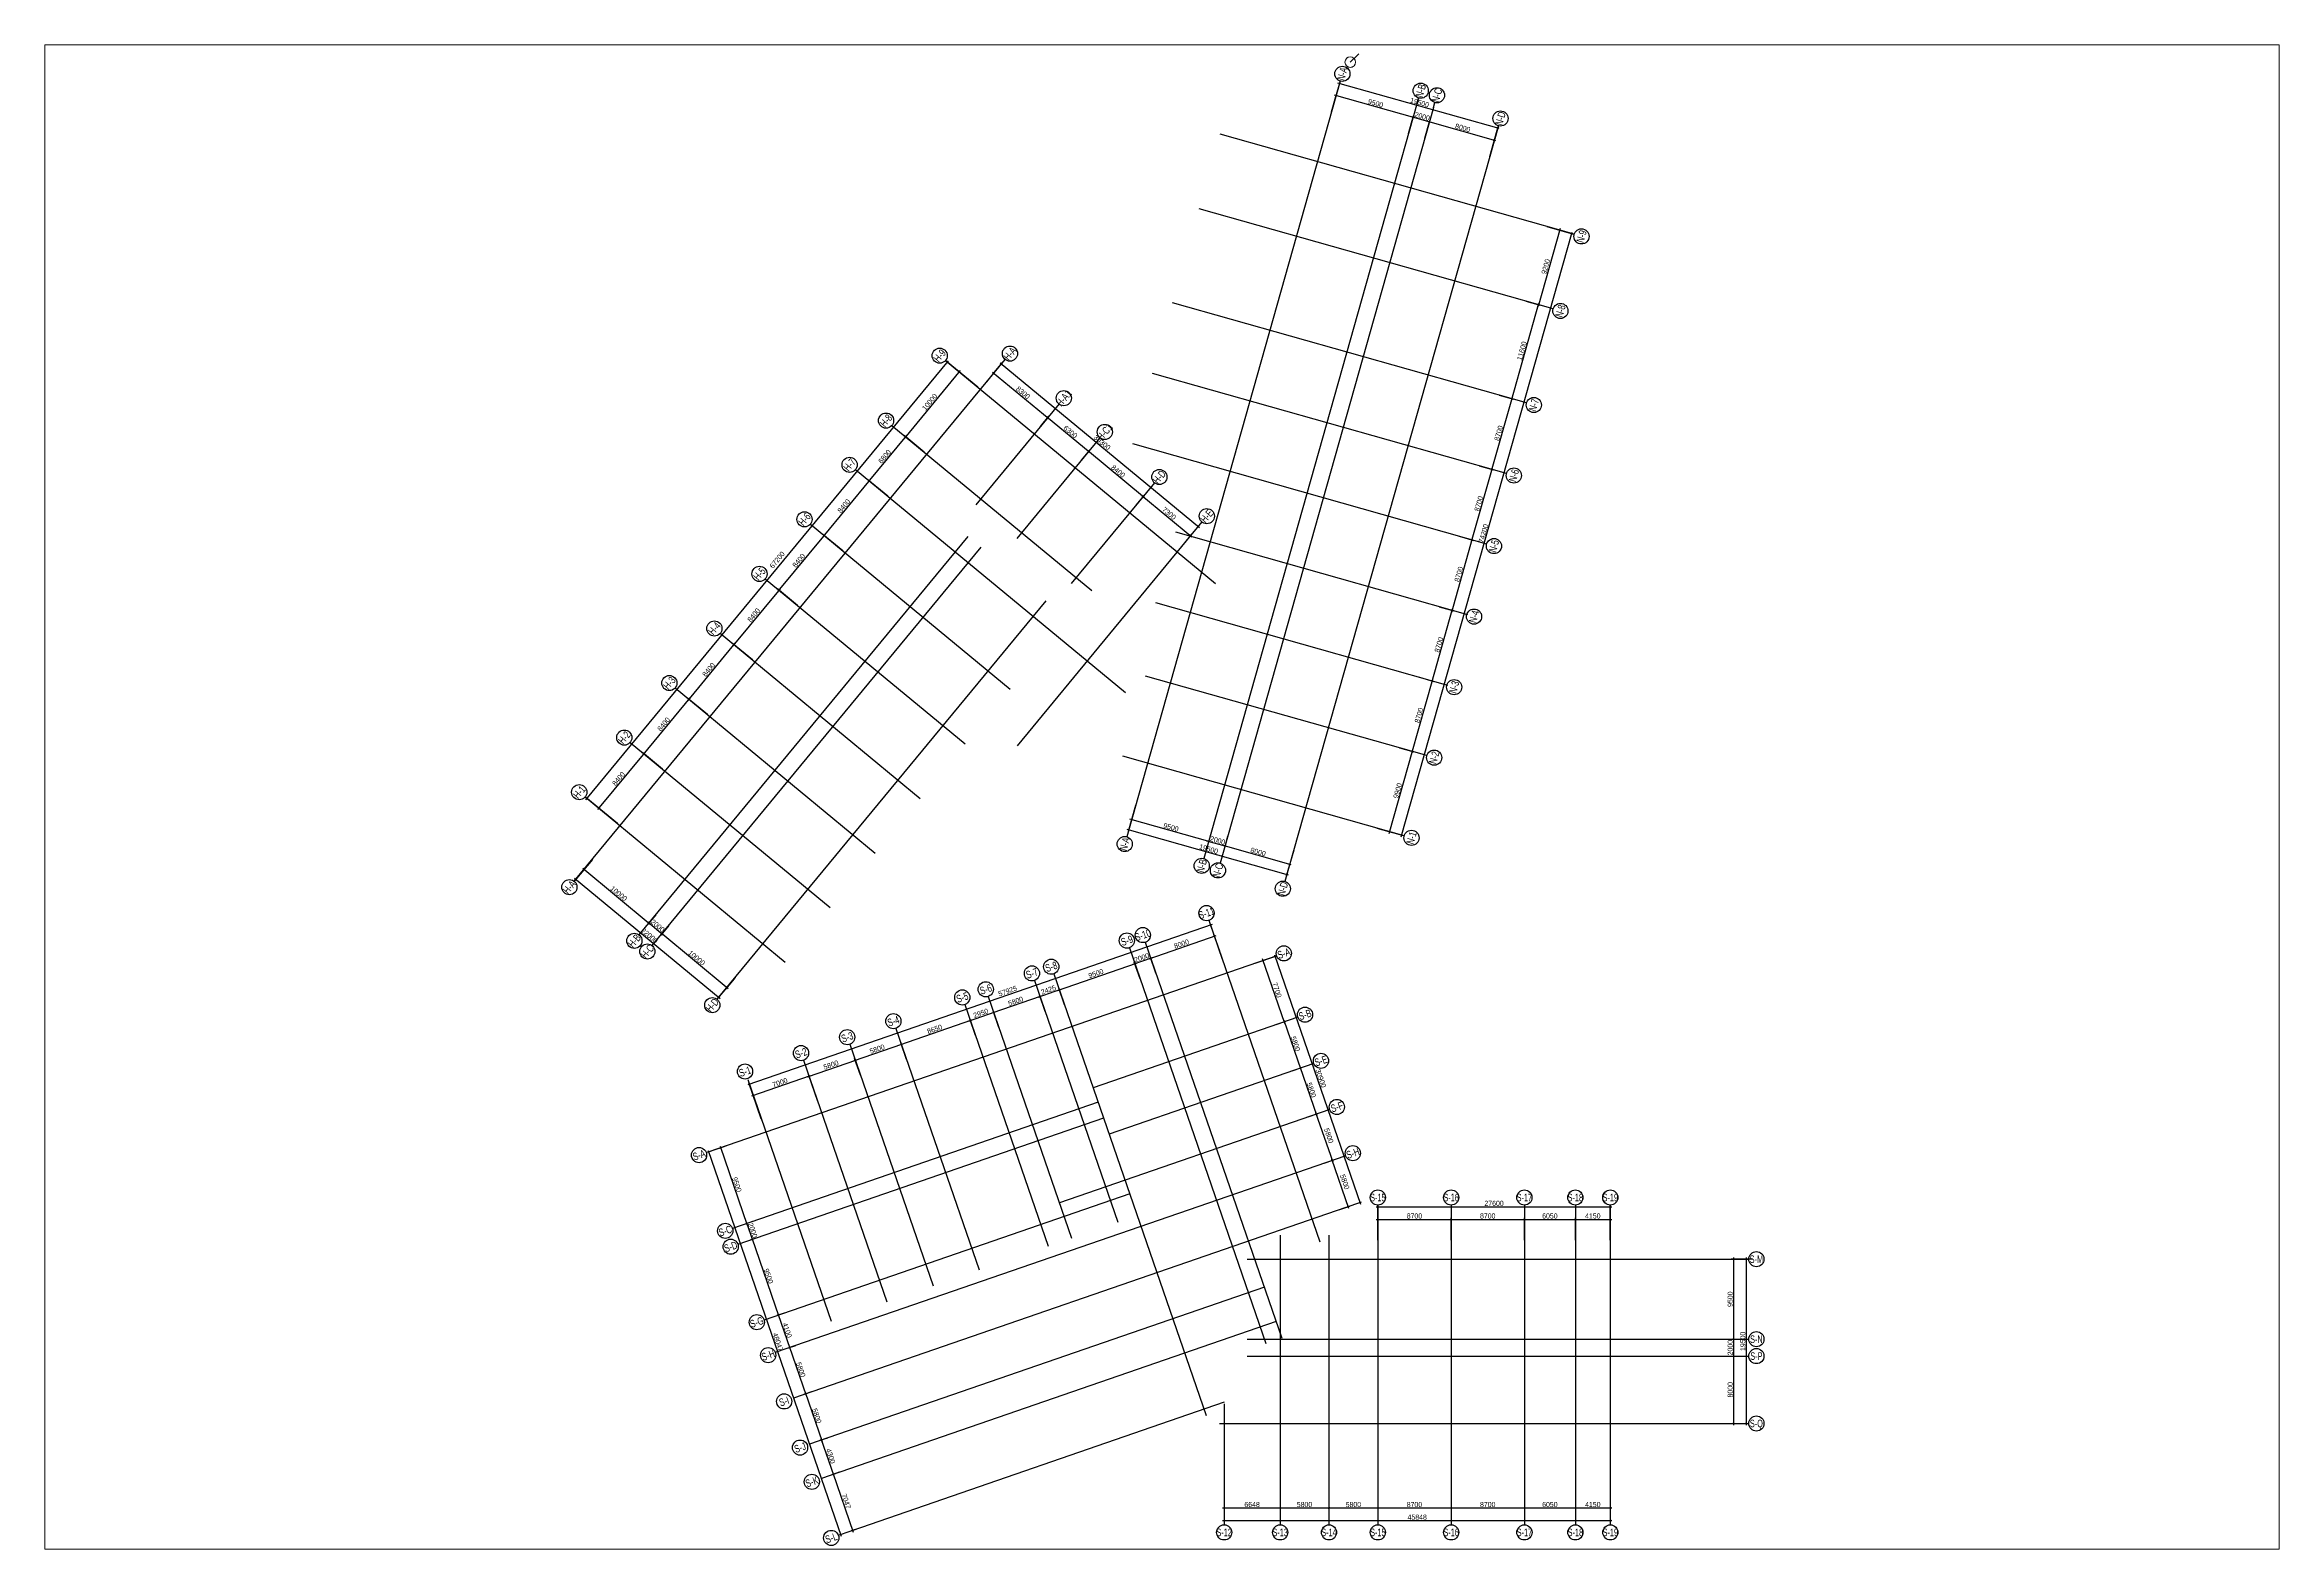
# Paper-space layout 'Layout1' of a CAD drawing. Header units: millimetres. Extents: x 1.05 to 9.49, y 0.71 to 6.39.
# The model-space entities are those that its viewports show. They can reach past a viewport. Long polylines and large blocks are cut down to what shows.
import ezdxf
from ezdxf.enums import TextEntityAlignment as Align

# ---------------------------------------------------------------- set-up
doc = ezdxf.new("R2010")
doc.units = ezdxf.units.MM
doc.header["$MEASUREMENT"] = 0
doc.linetypes.add('xref.asix of  podium$0$xref.asix of  podium$0$DASHDOT', pattern=[1, 0.5, -0.25, 0, -0.25])
doc.layers.get('0').update_dxf_attribs({"linetype": 'CONTINUOUS', "lineweight": 13})
doc.layers.get('Defpoints').update_dxf_attribs({"color": 5, "linetype": 'CONTINUOUS', "lineweight": 13})
for name, color, linetype in [('asix north-podium', 8, 'xref.asix of  podium$0$xref.asix of  podium$0$DASHDOT'), ('Podium northen', 9, 'CONTINUOUS'), ('Podium southen', 9, 'CONTINUOUS'), ('xref.asix of  podium$0$KT-Noi that', 36, 'CONTINUOUS')]:
    doc.layers.add(name, color=color, linetype=linetype)
doc.styles.add('Arial Narrow', font='ARIALN.TTF')
doc.styles.add('xref.asix of  podium$0$xref.asix of  podium$0$HBA-Text', font='GOTHIC.TTF')
doc.styles.add('xref.asix of  podium$0$xref.asix of  podium$0$ST_MBDV Cot vach 220805$0$HBA-Text', font='GOTHIC.TTF')
doc.dimstyles.new('CCU_1-200', dxfattribs={"dimscale": 200, "dimtxt": 3, "dimasz": 1, "dimexe": 1, "dimexo": 2, "dimgap": 0.5, "dimtad": 1, "dimdec": 0, "dimdsep": 46, "dimtxsty": 'Arial Narrow', "dimblk": 'ARCHTICK', "dimcen": -1, "dimdle": 1, "dimclrd": 256, "dimclre": 256, "dimclrt": 3, "dimadec": 0, "dimazin": 2, "dimtfac": 0.1, "dimtdec": 0, "dimtix": 1, "dimtmove": 2, "dimatfit": 1, "dimfxl": 1, "dimtvp": 0.833333, "dimtolj": 1, "dimtzin": 12, "dimarcsym": 0})

# ---------------------------------------------------------------- blocks, each defined once
blk = doc.blocks.new('_ArchTick')
at = {"color": 0, "linetype": 'ByBlock', "const_width": 0.15}
blk.add_lwpolyline([(-0.5, -0.5), (0.5, 0.5)], dxfattribs=at)
blk = doc.blocks.new('*D181')
at = {"layer": 'Defpoints', "color": 0, "transparency": 16777216}
for p in [(-44470, 49302), (-42577, 43819), (-41237, 44282)]:
    blk.add_point(p, dxfattribs=at)
at = {"layer": 'Podium southen', "lineweight": -2, "transparency": 16777216}
for p, q in [((-44092, 49432), (-42940, 49830)), ((-43195, 49953), (-41171, 44093)), ((-42199, 43950), (-41047, 44347))]:
    blk.add_line(p, q, dxfattribs=at)
at = {"layer": 'Podium southen', "lineweight": -2, "transparency": 16777216, "xscale": 200, "yscale": 200, "zscale": 200}
for p, rotation in [((-43129, 49764), 109.0471074380958), ((-41237, 44282), 289.0471074380958)]:
    blk.add_blockref('_ArchTick', p, dxfattribs=dict(at, rotation=rotation))
at = {"layer": 'Podium southen', "color": 3, "transparency": 16777216, "insert": (-41799, 47156), "char_height": 600, "attachment_point": 5, "rotation": 289.04711, "style": 'Arial Narrow'}
blk.add_mtext('\\A1;5800', dxfattribs=at)
blk = doc.blocks.new('*D182')
at = {"layer": 'Defpoints', "color": 0, "transparency": 16777216}
for p in [(-46363, 54784), (-44470, 49302), (-43129, 49764)]:
    blk.add_point(p, dxfattribs=at)
at = {"layer": 'Podium southen', "lineweight": -2, "transparency": 16777216}
for p, q in [((-45985, 54915), (-44833, 55312)), ((-45087, 55436), (-43064, 49575)), ((-44092, 49432), (-42940, 49830))]:
    blk.add_line(p, q, dxfattribs=at)
at = {"layer": 'Podium southen', "lineweight": -2, "transparency": 16777216, "xscale": 200, "yscale": 200, "zscale": 200}
for p, rotation in [((-45022, 55247), 109.0471074380958), ((-43129, 49764), 289.0471074380958)]:
    blk.add_blockref('_ArchTick', p, dxfattribs=dict(at, rotation=rotation))
at = {"layer": 'Podium southen', "color": 3, "transparency": 16777216, "insert": (-43692, 52638), "char_height": 600, "attachment_point": 5, "rotation": 289.04711, "style": 'Arial Narrow'}
blk.add_mtext('\\A1;5800', dxfattribs=at)
blk = doc.blocks.new('*D183')
at = {"layer": 'Defpoints', "color": 0, "transparency": 16777216}
for p in [(-110864, 40661), (-108840, 31309), (-107764, 31681)]:
    blk.add_point(p, dxfattribs=at)
at = {"layer": 'Podium southen', "lineweight": -2, "transparency": 16777216}
for p, q in [((-111242, 40531), (-112129, 40224)), ((-112006, 40478), (-108775, 31120)), ((-108142, 31550), (-109029, 31244))]:
    blk.add_line(p, q, dxfattribs=at)
at = {"layer": 'Podium southen', "lineweight": -2, "transparency": 16777216, "xscale": 200, "yscale": 200, "zscale": 200}
for p, rotation in [((-111940, 40289), 109.0471379209069), ((-108840, 31309), 289.0471379209069)]:
    blk.add_blockref('_ArchTick', p, dxfattribs=dict(at, rotation=rotation))
at = {"layer": 'Podium southen', "color": 3, "transparency": 16777216, "insert": (-110006, 35932), "char_height": 600, "attachment_point": 5, "rotation": 289.04714, "style": 'Arial Narrow'}
blk.add_mtext('\\A1;9500', dxfattribs=at)
blk = doc.blocks.new('*D184')
at = {"layer": 'Defpoints', "color": 0, "transparency": 16777216}
for p in [(-107111, 29791), (-105087, 20439), (-104011, 20811)]:
    blk.add_point(p, dxfattribs=at)
at = {"layer": 'Podium southen', "lineweight": -2, "transparency": 16777216}
for p, q in [((-107489, 29660), (-108376, 29354)), ((-108253, 29608), (-105022, 20250)), ((-104389, 20680), (-105276, 20374))]:
    blk.add_line(p, q, dxfattribs=at)
at = {"layer": 'Podium southen', "lineweight": -2, "transparency": 16777216, "xscale": 200, "yscale": 200, "zscale": 200}
for p, rotation in [((-108187, 29419), 109.0471379209069), ((-105087, 20439), 289.0471379209069)]:
    blk.add_blockref('_ArchTick', p, dxfattribs=dict(at, rotation=rotation))
at = {"layer": 'Podium southen', "color": 3, "transparency": 16777216, "insert": (-106253, 25062), "char_height": 600, "attachment_point": 5, "rotation": 289.04714, "style": 'Arial Narrow'}
blk.add_mtext('\\A1;9500', dxfattribs=at)
blk = doc.blocks.new('*D185')
at = {"layer": 'Defpoints', "color": 0, "transparency": 16777216}
for p in [(-108187, 29419), (-107764, 31681), (-107111, 29791)]:
    blk.add_point(p, dxfattribs=at)
at = {"layer": 'Podium southen', "lineweight": -2, "transparency": 16777216}
for p, q in [((-108142, 31551), (-109029, 31244)), ((-108905, 31499), (-108122, 29230)), ((-107489, 29660), (-108376, 29354))]:
    blk.add_line(p, q, dxfattribs=at)
at = {"layer": 'Podium southen', "lineweight": -2, "transparency": 16777216, "xscale": 200, "yscale": 200, "zscale": 200}
for p, rotation in [((-108840, 31310), 109.0471379209069), ((-108187, 29419), 289.0471379209069)]:
    blk.add_blockref('_ArchTick', p, dxfattribs=dict(at, rotation=rotation))
at = {"layer": 'Podium southen', "color": 3, "transparency": 16777216, "insert": (-108130, 30497), "char_height": 600, "attachment_point": 5, "rotation": 289.04714, "style": 'Arial Narrow'}
blk.add_mtext('\\A1;2000', dxfattribs=at)
blk = doc.blocks.new('xref.asix of  podium$0$xref.asix of  podium$0$ST_MBDV Cot vach 220805$0$GRID-SYM-flat-103')
at = {"layer": 'Podium southen'}
blk.add_circle((0, 0, 0), 900, dxfattribs=at)
at = {"layer": 'Podium southen', "style": 'xref.asix of  podium$0$xref.asix of  podium$0$ST_MBDV Cot vach 220805$0$HBA-Text'}
blk.add_attdef('GRID', text='', height=900, rotation=19.04714, dxfattribs=at).set_placement((0, 0, 0), align=Align.MIDDLE_CENTER)
blk = doc.blocks.new('*D186')
at = {"layer": 'Defpoints', "color": 0, "transparency": 16777216}
for p in [(-42577, 43819), (-40684, 38337), (-39344, 38799)]:
    blk.add_point(p, dxfattribs=at)
at = {"layer": 'Podium southen', "lineweight": -2, "transparency": 16777216}
for p, q in [((-42199, 43950), (-41047, 44347)), ((-41302, 44471), (-39278, 38610)), ((-40306, 38467), (-39155, 38865))]:
    blk.add_line(p, q, dxfattribs=at)
at = {"layer": 'Podium southen', "lineweight": -2, "transparency": 16777216, "xscale": 200, "yscale": 200, "zscale": 200}
for p, rotation in [((-41237, 44282), 109.0471074380958), ((-39344, 38799), 289.0471074380958)]:
    blk.add_blockref('_ArchTick', p, dxfattribs=dict(at, rotation=rotation))
at = {"layer": 'Podium southen', "color": 3, "transparency": 16777216, "insert": (-39739, 41731), "char_height": 600, "attachment_point": 5, "rotation": 289.04711, "style": 'Arial Narrow'}
blk.add_mtext('\\A1;5800', dxfattribs=at)
blk = doc.blocks.new('*D187')
at = {"layer": 'Defpoints', "color": 0, "transparency": 16777216}
for p in [(-40684, 38337), (-38791, 32854), (-37451, 33317)]:
    blk.add_point(p, dxfattribs=at)
at = {"layer": 'Podium southen', "lineweight": -2, "transparency": 16777216}
for p, q in [((-40306, 38467), (-39155, 38865)), ((-39409, 38989), (-37386, 33128)), ((-38413, 32985), (-37262, 33382))]:
    blk.add_line(p, q, dxfattribs=at)
at = {"layer": 'Podium southen', "lineweight": -2, "transparency": 16777216, "xscale": 200, "yscale": 200, "zscale": 200}
for p, rotation in [((-39344, 38799), 109.0471074380958), ((-37451, 33317), 289.0471074380958)]:
    blk.add_blockref('_ArchTick', p, dxfattribs=dict(at, rotation=rotation))
at = {"layer": 'Podium southen', "color": 3, "transparency": 16777216, "insert": (-37846, 36248), "char_height": 600, "attachment_point": 5, "rotation": 289.04711, "style": 'Arial Narrow'}
blk.add_mtext('\\A1;5800', dxfattribs=at)
blk = doc.blocks.new('*D188')
at = {"layer": 'Defpoints', "color": 0, "transparency": 16777216}
for p in [(-52171, 1204), (-6323, 1204), (-6323, -3959)]:
    blk.add_point(p, dxfattribs=at)
at = {"layer": 'Podium southen', "lineweight": -2, "transparency": 16777216}
for p, q in [((-52171, 804), (-52171, -4159)), ((-6323, 804), (-6323, -4159)), ((-52371, -3959), (-6123, -3959))]:
    blk.add_line(p, q, dxfattribs=at)
at = {"layer": 'Podium southen', "lineweight": -2, "transparency": 16777216, "xscale": 200, "yscale": 200, "zscale": 200, "rotation": 180}
blk.add_blockref('_ArchTick', (-52171, -3959), dxfattribs=at)
at = {"layer": 'Podium southen', "lineweight": -2, "transparency": 16777216, "xscale": 200, "yscale": 200, "zscale": 200}
blk.add_blockref('_ArchTick', (-6323, -3959), dxfattribs=at)
at = {"layer": 'Podium southen', "color": 3, "transparency": 16777216, "insert": (-29247, -3553), "char_height": 600, "attachment_point": 5, "style": 'Arial Narrow'}
blk.add_mtext('\\A1;45848', dxfattribs=at)
blk = doc.blocks.new('*D198')
at = {"layer": 'Defpoints', "color": 0, "transparency": 16777216}
for p in [(5981, 27070), (5981, 7570), (9819, 7570)]:
    blk.add_point(p, dxfattribs=at)
at = {"layer": 'Podium southen', "lineweight": -2, "transparency": 16777216}
for p, q in [((6381, 27070), (10019, 27070)), ((9819, 27270), (9819, 7370)), ((6381, 7570), (10019, 7570))]:
    blk.add_line(p, q, dxfattribs=at)
at = {"layer": 'Podium southen', "lineweight": -2, "transparency": 16777216, "xscale": 200, "yscale": 200, "zscale": 200}
for p, rotation in [((9819, 27070), 90), ((9819, 7570), 270)]:
    blk.add_blockref('_ArchTick', p, dxfattribs=dict(at, rotation=rotation))
at = {"layer": 'Podium southen', "color": 3, "transparency": 16777216, "insert": (9412, 17320), "char_height": 600, "attachment_point": 5, "rotation": 90, "style": 'Arial Narrow'}
blk.add_mtext('\\A1;19500', dxfattribs=at)
blk = doc.blocks.new('*D199')
at = {"layer": 'Defpoints', "color": 0, "transparency": 16777216}
for p in [(-52171, 1204), (-45523, 1204), (-45523, -2459)]:
    blk.add_point(p, dxfattribs=at)
at = {"layer": 'Podium southen', "lineweight": -2, "transparency": 16777216}
for p, q in [((-52171, 804), (-52171, -2659)), ((-45523, 804), (-45523, -2659)), ((-52371, -2459), (-45323, -2459))]:
    blk.add_line(p, q, dxfattribs=at)
at = {"layer": 'Podium southen', "lineweight": -2, "transparency": 16777216, "xscale": 200, "yscale": 200, "zscale": 200, "rotation": 180}
blk.add_blockref('_ArchTick', (-52171, -2459), dxfattribs=at)
at = {"layer": 'Podium southen', "lineweight": -2, "transparency": 16777216, "xscale": 200, "yscale": 200, "zscale": 200}
blk.add_blockref('_ArchTick', (-45523, -2459), dxfattribs=at)
at = {"layer": 'Podium southen', "color": 3, "transparency": 16777216, "insert": (-48847, -2053), "char_height": 600, "attachment_point": 5, "style": 'Arial Narrow'}
blk.add_mtext('\\A1;6648', dxfattribs=at)
blk = doc.blocks.new('*D200')
at = {"layer": 'Defpoints', "color": 0, "transparency": 16777216}
for p in [(-110864, 40661), (-95184, -4755), (-97678, -5616)]:
    blk.add_point(p, dxfattribs=at)
at = {"layer": 'Podium southen', "lineweight": -2, "transparency": 16777216}
for p, q in [((-111242, 40531), (-113547, 39735)), ((-113424, 39989), (-97613, -5805)), ((-95562, -4886), (-97868, -5681))]:
    blk.add_line(p, q, dxfattribs=at)
at = {"layer": 'Podium southen', "lineweight": -2, "transparency": 16777216, "xscale": 200, "yscale": 200, "zscale": 200}
for p, rotation in [((-113358, 39800), 109.0471379209069), ((-97678, -5616), 289.0471379209069)]:
    blk.add_blockref('_ArchTick', p, dxfattribs=dict(at, rotation=rotation))
at = {"layer": 'Podium southen', "color": 3, "transparency": 16777216, "insert": (-105134, 17224), "char_height": 600, "attachment_point": 5, "rotation": 289.04714, "style": 'Arial Narrow'}
blk.add_mtext('\\A1;48047', dxfattribs=at)
blk = doc.blocks.new('*D201')
at = {"layer": 'Defpoints', "color": 0, "transparency": 16777216}
for p in [(-104011, 20811), (-103749, 16563), (-102673, 16935)]:
    blk.add_point(p, dxfattribs=at)
at = {"layer": 'Podium southen', "lineweight": -2, "transparency": 16777216}
for p, q in [((-104389, 20680), (-105276, 20374)), ((-105152, 20628), (-103684, 16374)), ((-103051, 16805), (-103938, 16498))]:
    blk.add_line(p, q, dxfattribs=at)
at = {"layer": 'Podium southen', "lineweight": -2, "transparency": 16777216, "xscale": 200, "yscale": 200, "zscale": 200}
for p, rotation in [((-105087, 20439), 109.0471379209069), ((-103749, 16563), 289.0471379209069)]:
    blk.add_blockref('_ArchTick', p, dxfattribs=dict(at, rotation=rotation))
at = {"layer": 'Podium southen', "color": 3, "transparency": 16777216, "insert": (-104034, 18634), "char_height": 600, "attachment_point": 5, "rotation": 289.04714, "style": 'Arial Narrow'}
blk.add_mtext('\\A1;4100', dxfattribs=at)
blk = doc.blocks.new('*D202')
at = {"layer": 'Defpoints', "color": 0, "transparency": 16777216}
for p in [(-102673, 16935), (-101856, 11081), (-100780, 11453)]:
    blk.add_point(p, dxfattribs=at)
at = {"layer": 'Podium southen', "lineweight": -2, "transparency": 16777216}
for p, q in [((-103051, 16805), (-103938, 16498)), ((-103814, 16753), (-101791, 10892)), ((-101158, 11322), (-102045, 11016))]:
    blk.add_line(p, q, dxfattribs=at)
at = {"layer": 'Podium southen', "lineweight": -2, "transparency": 16777216, "xscale": 200, "yscale": 200, "zscale": 200}
for p, rotation in [((-103749, 16564), 109.0471379209069), ((-101856, 11081), 289.0471379209069)]:
    blk.add_blockref('_ArchTick', p, dxfattribs=dict(at, rotation=rotation))
at = {"layer": 'Podium southen', "color": 3, "transparency": 16777216, "insert": (-102419, 13955), "char_height": 600, "attachment_point": 5, "rotation": 289.04714, "style": 'Arial Narrow'}
blk.add_mtext('\\A1;5800', dxfattribs=at)
blk = doc.blocks.new('*D203')
at = {"layer": 'Defpoints', "color": 0, "transparency": 16777216}
for p in [(-100780, 11453), (-99963, 5599), (-98887, 5970)]:
    blk.add_point(p, dxfattribs=at)
at = {"layer": 'Podium southen', "lineweight": -2, "transparency": 16777216}
for p, q in [((-101158, 11322), (-102045, 11016)), ((-101922, 11270), (-99898, 5410)), ((-99265, 5840), (-100153, 5533))]:
    blk.add_line(p, q, dxfattribs=at)
at = {"layer": 'Podium southen', "lineweight": -2, "transparency": 16777216, "xscale": 200, "yscale": 200, "zscale": 200}
for p, rotation in [((-101856, 11081), 109.0471379209069), ((-99963, 5599), 289.0471379209069)]:
    blk.add_blockref('_ArchTick', p, dxfattribs=dict(at, rotation=rotation))
at = {"layer": 'Podium southen', "color": 3, "transparency": 16777216, "insert": (-100526, 8473), "char_height": 600, "attachment_point": 5, "rotation": 289.04714, "style": 'Arial Narrow'}
blk.add_mtext('\\A1;5800', dxfattribs=at)
blk = doc.blocks.new('*D204')
at = {"layer": 'Defpoints', "color": 0, "transparency": 16777216}
for p in [(-98887, 5970), (-98560, 1534), (-97484, 1906)]:
    blk.add_point(p, dxfattribs=at)
at = {"layer": 'Podium southen', "lineweight": -2, "transparency": 16777216}
for p, q in [((-99265, 5840), (-100153, 5533)), ((-100029, 5788), (-98495, 1345)), ((-97862, 1775), (-98749, 1469))]:
    blk.add_line(p, q, dxfattribs=at)
at = {"layer": 'Podium southen', "lineweight": -2, "transparency": 16777216, "xscale": 200, "yscale": 200, "zscale": 200}
for p, rotation in [((-99963, 5599), 109.0471379209069), ((-98560, 1534), 289.0471379209069)]:
    blk.add_blockref('_ArchTick', p, dxfattribs=dict(at, rotation=rotation))
at = {"layer": 'Podium southen', "color": 3, "transparency": 16777216, "insert": (-98878, 3699), "char_height": 600, "attachment_point": 5, "rotation": 289.04714, "style": 'Arial Narrow'}
blk.add_mtext('\\A1;4300', dxfattribs=at)
blk = doc.blocks.new('*D189')
at = {"layer": 'Defpoints', "color": 0, "transparency": 16777216}
for p in [(-97484, 1906), (-96261, -5127), (-95184, -4755)]:
    blk.add_point(p, dxfattribs=at)
at = {"layer": 'Podium southen', "lineweight": -2, "transparency": 16777216}
for p, q in [((-97862, 1775), (-98749, 1469)), ((-98625, 1723), (-96195, -5316)), ((-95562, -4886), (-96450, -5192))]:
    blk.add_line(p, q, dxfattribs=at)
at = {"layer": 'Podium southen', "lineweight": -2, "transparency": 16777216, "xscale": 200, "yscale": 200, "zscale": 200}
for p, rotation in [((-98560, 1534), 109.0471379209069), ((-96261, -5127), 289.0471379209069)]:
    blk.add_blockref('_ArchTick', p, dxfattribs=dict(at, rotation=rotation))
at = {"layer": 'Podium southen', "color": 3, "transparency": 16777216, "insert": (-97026, -1664), "char_height": 600, "attachment_point": 5, "rotation": 289.04714, "style": 'Arial Narrow'}
blk.add_mtext('\\A1;7047', dxfattribs=at)
blk = doc.blocks.new('*D190')
at = {"layer": 'Defpoints', "color": 0, "transparency": 16777216}
for p in [(-52224, 62262), (-108519, 47822), (-106978, 43358, 0)]:
    blk.add_point(p, dxfattribs=at)
at = {"layer": 'Podium southen', "lineweight": -2, "transparency": 16777216}
for p, q in [((-53577, 66792), (-108708, 47757)), ((-52355, 62640), (-53831, 66915)), ((-107108, 43736), (-108584, 48011))]:
    blk.add_line(p, q, dxfattribs=at)
at = {"layer": 'Podium southen', "lineweight": -2, "transparency": 16777216, "xscale": 200, "yscale": 200, "zscale": 200}
for p, rotation in [((-53766, 66726), 19.04771637789541), ((-108519, 47822), 199.0477163778954)]:
    blk.add_blockref('_ArchTick', p, dxfattribs=dict(at, rotation=rotation))
at = {"layer": 'Podium southen', "color": 3, "transparency": 16777216, "insert": (-77869, 58904), "char_height": 600, "attachment_point": 5, "rotation": 19.04772, "style": 'Arial Narrow'}
blk.add_mtext('\\A1;57925', dxfattribs=at)
blk = doc.blocks.new('*D191')
at = {"layer": 'Defpoints', "color": 0, "transparency": 16777216}
for p in [(-101450, 48795), (-100280, 45407), (-106897, 43123)]:
    blk.add_point(p, dxfattribs=at)
at = {"layer": 'Podium southen', "lineweight": -2, "transparency": 16777216}
for p, q in [((-108255, 46446), (-101261, 48860)), ((-100410, 45785), (-101515, 48984)), ((-107027, 43501), (-108132, 46700))]:
    blk.add_line(p, q, dxfattribs=at)
at = {"layer": 'Podium southen', "lineweight": -2, "transparency": 16777216, "xscale": 200, "yscale": 200, "zscale": 200}
for p, rotation in [((-101450, 48795), 19.04713794612659), ((-108066, 46511), 199.0471379461266)]:
    blk.add_blockref('_ArchTick', p, dxfattribs=dict(at, rotation=rotation))
at = {"layer": 'Podium southen', "color": 3, "transparency": 16777216, "insert": (-104891, 48037), "char_height": 600, "attachment_point": 5, "rotation": 19.04714, "style": 'Arial Narrow'}
blk.add_mtext('\\A1;7000', dxfattribs=at)
blk = doc.blocks.new('*D192')
at = {"layer": 'Defpoints', "color": 0, "transparency": 16777216}
for p in [(-95967, 50688), (-95220, 48523), (-100280, 45407)]:
    blk.add_point(p, dxfattribs=at)
at = {"layer": 'Podium southen', "lineweight": -2, "transparency": 16777216}
for p, q in [((-101639, 48730), (-95778, 50753)), ((-95350, 48901), (-96033, 50877)), ((-100410, 45785), (-101515, 48984))]:
    blk.add_line(p, q, dxfattribs=at)
at = {"layer": 'Podium southen', "lineweight": -2, "transparency": 16777216, "xscale": 200, "yscale": 200, "zscale": 200}
for p, rotation in [((-95967, 50688), 19.04713794612659), ((-101450, 48795), 199.0471379461266)]:
    blk.add_blockref('_ArchTick', p, dxfattribs=dict(at, rotation=rotation))
at = {"layer": 'Podium southen', "color": 3, "transparency": 16777216, "insert": (-98841, 50126), "char_height": 600, "attachment_point": 5, "rotation": 19.04714, "style": 'Arial Narrow'}
blk.add_mtext('\\A1;5800', dxfattribs=at)
blk = doc.blocks.new('*D193')
at = {"layer": 'Defpoints', "color": 0, "transparency": 16777216}
for p in [(-90485, 52581), (-89737, 50415), (-95220, 48523)]:
    blk.add_point(p, dxfattribs=at)
at = {"layer": 'Podium southen', "lineweight": -2, "transparency": 16777216}
for p, q in [((-96156, 50623), (-90296, 52646)), ((-95350, 48901), (-96033, 50877)), ((-89868, 50794), (-90550, 52770))]:
    blk.add_line(p, q, dxfattribs=at)
at = {"layer": 'Podium southen', "lineweight": -2, "transparency": 16777216, "xscale": 200, "yscale": 200, "zscale": 200}
for p, rotation in [((-95967, 50688), 199.0471379461266), ((-90485, 52581), 19.04713794612659)]:
    blk.add_blockref('_ArchTick', p, dxfattribs=dict(at, rotation=rotation))
at = {"layer": 'Podium southen', "color": 3, "transparency": 16777216, "insert": (-93359, 52019), "char_height": 600, "attachment_point": 5, "rotation": 19.04714, "style": 'Arial Narrow'}
blk.add_mtext('\\A1;5800', dxfattribs=at)
blk = doc.blocks.new('*D194')
at = {"layer": 'Defpoints', "color": 0, "transparency": 16777216}
for p in [(-82308, 55404), (-81561, 53238), (-89737, 50415)]:
    blk.add_point(p, dxfattribs=at)
at = {"layer": 'Podium southen', "lineweight": -2, "transparency": 16777216}
for p, q in [((-90674, 52516), (-82119, 55469)), ((-81691, 53616), (-82374, 55593)), ((-89868, 50794), (-90550, 52770))]:
    blk.add_line(p, q, dxfattribs=at)
at = {"layer": 'Podium southen', "lineweight": -2, "transparency": 16777216, "xscale": 200, "yscale": 200, "zscale": 200}
for p, rotation in [((-82308, 55404), 19.04713794612659), ((-90485, 52581), 199.0471379461266)]:
    blk.add_blockref('_ArchTick', p, dxfattribs=dict(at, rotation=rotation))
at = {"layer": 'Podium southen', "color": 3, "transparency": 16777216, "insert": (-86529, 54376), "char_height": 600, "attachment_point": 5, "rotation": 19.04714, "style": 'Arial Narrow'}
blk.add_mtext('\\A1;8650', dxfattribs=at)
blk = doc.blocks.new('*D195')
at = {"layer": 'Defpoints', "color": 0, "transparency": 16777216}
for p in [(-79520, 56366), (-81561, 53238), (-78772, 54201)]:
    blk.add_point(p, dxfattribs=at)
at = {"layer": 'Podium southen', "lineweight": -2, "transparency": 16777216}
for p, q in [((-82497, 55338), (-79331, 56432)), ((-78903, 54579), (-79585, 56556)), ((-81691, 53616), (-82374, 55593))]:
    blk.add_line(p, q, dxfattribs=at)
at = {"layer": 'Podium southen', "lineweight": -2, "transparency": 16777216, "xscale": 200, "yscale": 200, "zscale": 200}
for p, rotation in [((-79520, 56366), 19.04713794612659), ((-82308, 55404), 199.0471379461266)]:
    blk.add_blockref('_ArchTick', p, dxfattribs=dict(at, rotation=rotation))
at = {"layer": 'Podium southen', "color": 3, "transparency": 16777216, "insert": (-81047, 56269), "char_height": 600, "attachment_point": 5, "rotation": 19.04714, "style": 'Arial Narrow'}
blk.add_mtext('\\A1;2950', dxfattribs=at)
blk = doc.blocks.new('*D196')
at = {"layer": 'Defpoints', "color": 0, "transparency": 16777216}
for p in [(-74037, 58259), (-73290, 56094), (-78772, 54201)]:
    blk.add_point(p, dxfattribs=at)
at = {"layer": 'Podium southen', "lineweight": -2, "transparency": 16777216}
for p, q in [((-73420, 56472), (-74103, 58448)), ((-79709, 56301), (-73848, 58325)), ((-78903, 54579), (-79585, 56556))]:
    blk.add_line(p, q, dxfattribs=at)
at = {"layer": 'Podium southen', "lineweight": -2, "transparency": 16777216, "xscale": 200, "yscale": 200, "zscale": 200}
for p, rotation in [((-74037, 58259), 19.04713794612659), ((-79520, 56366), 199.0471379461266)]:
    blk.add_blockref('_ArchTick', p, dxfattribs=dict(at, rotation=rotation))
at = {"layer": 'Podium southen', "color": 3, "transparency": 16777216, "insert": (-76911, 57697), "char_height": 600, "attachment_point": 5, "rotation": 19.04714, "style": 'Arial Narrow'}
blk.add_mtext('\\A1;5800', dxfattribs=at)
blk = doc.blocks.new('*D197')
at = {"layer": 'Defpoints', "color": 0, "transparency": 16777216}
for p in [(-71745, 59051), (-73290, 56094), (-70998, 56885)]:
    blk.add_point(p, dxfattribs=at)
at = {"layer": 'Podium southen', "lineweight": -2, "transparency": 16777216}
for p, q in [((-74226, 58194), (-71556, 59116)), ((-73420, 56472), (-74103, 58448)), ((-71128, 57263), (-71810, 59240))]:
    blk.add_line(p, q, dxfattribs=at)
at = {"layer": 'Podium southen', "lineweight": -2, "transparency": 16777216, "xscale": 200, "yscale": 200, "zscale": 200}
for p, rotation in [((-74037, 58259), 199.0471379461266), ((-71745, 59051), 19.04713794612659)]:
    blk.add_blockref('_ArchTick', p, dxfattribs=dict(at, rotation=rotation))
at = {"layer": 'Podium southen', "color": 3, "transparency": 16777216, "insert": (-73024, 59039), "char_height": 600, "attachment_point": 5, "rotation": 19.04714, "style": 'Arial Narrow'}
blk.add_mtext('\\A1;2425', dxfattribs=at)
blk = doc.blocks.new('*D214')
at = {"layer": 'Defpoints', "color": 0, "transparency": 16777216}
for p in [(-62765, 62151), (-62018, 59985), (-70998, 56885)]:
    blk.add_point(p, dxfattribs=at)
at = {"layer": 'Podium southen', "lineweight": -2, "transparency": 16777216}
for p, q in [((-71934, 58985), (-62576, 62216)), ((-62148, 60364), (-62831, 62340)), ((-71128, 57263), (-71810, 59240))]:
    blk.add_line(p, q, dxfattribs=at)
at = {"layer": 'Podium southen', "lineweight": -2, "transparency": 16777216, "xscale": 200, "yscale": 200, "zscale": 200}
for p, rotation in [((-62765, 62151), 19.04713794612659), ((-71745, 59051), 199.0471379461266)]:
    blk.add_blockref('_ArchTick', p, dxfattribs=dict(at, rotation=rotation))
at = {"layer": 'Podium southen', "color": 3, "transparency": 16777216, "insert": (-67388, 60985), "char_height": 600, "attachment_point": 5, "rotation": 19.04714, "style": 'Arial Narrow'}
blk.add_mtext('\\A1;9500', dxfattribs=at)
blk = doc.blocks.new('*D215')
at = {"layer": 'Defpoints', "color": 0, "transparency": 16777216}
for p in [(-60875, 62804), (-62018, 59985), (-60127, 60638)]:
    blk.add_point(p, dxfattribs=at)
at = {"layer": 'Podium southen', "lineweight": -2, "transparency": 16777216}
for p, q in [((-62954, 62086), (-60686, 62869)), ((-62148, 60364), (-62831, 62340)), ((-60258, 61016), (-60940, 62993))]:
    blk.add_line(p, q, dxfattribs=at)
at = {"layer": 'Podium southen', "lineweight": -2, "transparency": 16777216, "xscale": 200, "yscale": 200, "zscale": 200}
for p, rotation in [((-62765, 62151), 199.0471379461266), ((-60875, 62804), 19.04713794612659)]:
    blk.add_blockref('_ArchTick', p, dxfattribs=dict(at, rotation=rotation))
at = {"layer": 'Podium southen', "color": 3, "transparency": 16777216, "insert": (-61953, 62861), "char_height": 600, "attachment_point": 5, "rotation": 19.04714, "style": 'Arial Narrow'}
blk.add_mtext('\\A1;2000', dxfattribs=at)
blk = doc.blocks.new('*D216')
at = {"layer": 'Defpoints', "color": 0, "transparency": 16777216}
for p in [(-53313, 65414), (-52565, 63249), (-60127, 60638)]:
    blk.add_point(p, dxfattribs=at)
at = {"layer": 'Podium southen', "lineweight": -2, "transparency": 16777216}
for p, q in [((-61064, 62738), (-53124, 65480)), ((-52696, 63627), (-53378, 65603)), ((-60258, 61016), (-60940, 62993))]:
    blk.add_line(p, q, dxfattribs=at)
at = {"layer": 'Podium southen', "lineweight": -2, "transparency": 16777216, "xscale": 200, "yscale": 200, "zscale": 200}
for p, rotation in [((-53313, 65414), 19.04713794612659), ((-60875, 62804), 199.0471379461266)]:
    blk.add_blockref('_ArchTick', p, dxfattribs=dict(at, rotation=rotation))
at = {"layer": 'Podium southen', "color": 3, "transparency": 16777216, "insert": (-57226, 64493), "char_height": 600, "attachment_point": 5, "rotation": 19.04714, "style": 'Arial Narrow'}
blk.add_mtext('\\A1;8000', dxfattribs=at)
blk = doc.blocks.new('*D217')
at = {"layer": 'Defpoints', "color": 0, "transparency": 16777216}
for p in [(-48876, 62062), (-38791, 32854), (-36033, 33807)]:
    blk.add_point(p, dxfattribs=at)
at = {"layer": 'Podium southen', "lineweight": -2, "transparency": 16777216}
for p, q in [((-48497, 62193), (-45928, 63080)), ((-46182, 63204), (-35968, 33617)), ((-38413, 32985), (-35844, 33872))]:
    blk.add_line(p, q, dxfattribs=at)
at = {"layer": 'Podium southen', "lineweight": -2, "transparency": 16777216, "xscale": 200, "yscale": 200, "zscale": 200}
for p, rotation in [((-46117, 63015), 109.0471074380958), ((-36033, 33807), 289.0471074380958)]:
    blk.add_blockref('_ArchTick', p, dxfattribs=dict(at, rotation=rotation))
at = {"layer": 'Podium southen', "color": 3, "transparency": 16777216, "insert": (-40691, 48543), "char_height": 600, "attachment_point": 5, "rotation": 289.04711, "style": 'Arial Narrow'}
blk.add_mtext('\\A1;30900', dxfattribs=at)
blk = doc.blocks.new('*D218')
at = {"layer": 'Defpoints', "color": 0, "transparency": 16777216}
for p in [(-48876, 62062), (-47535, 62525), (-46363, 54784)]:
    blk.add_point(p, dxfattribs=at)
at = {"layer": 'Podium southen', "lineweight": -2, "transparency": 16777216}
for p, q in [((-48497, 62193), (-47346, 62591)), ((-44957, 55058), (-47600, 62714)), ((-45985, 54915), (-44833, 55312))]:
    blk.add_line(p, q, dxfattribs=at)
at = {"layer": 'Podium southen', "lineweight": -2, "transparency": 16777216, "xscale": 200, "yscale": 200, "zscale": 200}
for p, rotation in [((-47535, 62525), 109.0471074380958), ((-45022, 55247), 289.0471074380958)]:
    blk.add_blockref('_ArchTick', p, dxfattribs=dict(at, rotation=rotation))
at = {"layer": 'Podium southen', "color": 3, "transparency": 16777216, "insert": (-45894, 59019), "char_height": 600, "attachment_point": 5, "rotation": 289.04711, "style": 'Arial Narrow'}
blk.add_mtext('\\A1;7700', dxfattribs=at)
blk = doc.blocks.new('*D219')
at = {"layer": 'Defpoints', "color": 0, "transparency": 16777216}
for p in [(-25223, 31792), (-33923, 28921), (-25223, 28921)]:
    blk.add_point(p, dxfattribs=at)
at = {"layer": 'Podium southen', "lineweight": -2, "transparency": 16777216}
for p, q in [((-33923, 29321), (-33923, 31992)), ((-25223, 29321), (-25223, 31992)), ((-34123, 31792), (-25023, 31792))]:
    blk.add_line(p, q, dxfattribs=at)
at = {"layer": 'Podium southen', "lineweight": -2, "transparency": 16777216, "xscale": 200, "yscale": 200, "zscale": 200, "rotation": 180}
blk.add_blockref('_ArchTick', (-33923, 31792), dxfattribs=at)
at = {"layer": 'Podium southen', "lineweight": -2, "transparency": 16777216, "xscale": 200, "yscale": 200, "zscale": 200}
blk.add_blockref('_ArchTick', (-25223, 31792), dxfattribs=at)
at = {"layer": 'Podium southen', "color": 3, "transparency": 16777216, "insert": (-29573, 32198), "char_height": 600, "attachment_point": 5, "style": 'Arial Narrow'}
blk.add_mtext('\\A1;8700', dxfattribs=at)
blk = doc.blocks.new('*D205')
at = {"layer": 'Defpoints', "color": 0, "transparency": 16777216}
for p in [(-16523, 31792), (-25223, 28921), (-16523, 28921)]:
    blk.add_point(p, dxfattribs=at)
at = {"layer": 'Podium southen', "lineweight": -2, "transparency": 16777216}
for p, q in [((-25223, 29321), (-25223, 31992)), ((-16523, 29321), (-16523, 31992)), ((-25423, 31792), (-16323, 31792))]:
    blk.add_line(p, q, dxfattribs=at)
at = {"layer": 'Podium southen', "lineweight": -2, "transparency": 16777216, "xscale": 200, "yscale": 200, "zscale": 200, "rotation": 180}
blk.add_blockref('_ArchTick', (-25223, 31792), dxfattribs=at)
at = {"layer": 'Podium southen', "lineweight": -2, "transparency": 16777216, "xscale": 200, "yscale": 200, "zscale": 200}
blk.add_blockref('_ArchTick', (-16523, 31792), dxfattribs=at)
at = {"layer": 'Podium southen', "color": 3, "transparency": 16777216, "insert": (-20873, 32198), "char_height": 600, "attachment_point": 5, "style": 'Arial Narrow'}
blk.add_mtext('\\A1;8700', dxfattribs=at)
blk = doc.blocks.new('*D206')
at = {"layer": 'Defpoints', "color": 0, "transparency": 16777216}
for p in [(-10473, 31792), (-16523, 28921), (-10473, 28921)]:
    blk.add_point(p, dxfattribs=at)
at = {"layer": 'Podium southen', "lineweight": -2, "transparency": 16777216}
for p, q in [((-16523, 29321), (-16523, 31992)), ((-10473, 29321), (-10473, 31992)), ((-16723, 31792), (-10273, 31792))]:
    blk.add_line(p, q, dxfattribs=at)
at = {"layer": 'Podium southen', "lineweight": -2, "transparency": 16777216, "xscale": 200, "yscale": 200, "zscale": 200, "rotation": 180}
blk.add_blockref('_ArchTick', (-16523, 31792), dxfattribs=at)
at = {"layer": 'Podium southen', "lineweight": -2, "transparency": 16777216, "xscale": 200, "yscale": 200, "zscale": 200}
blk.add_blockref('_ArchTick', (-10473, 31792), dxfattribs=at)
at = {"layer": 'Podium southen', "color": 3, "transparency": 16777216, "insert": (-13498, 32198), "char_height": 600, "attachment_point": 5, "style": 'Arial Narrow'}
blk.add_mtext('\\A1;6050', dxfattribs=at)
blk = doc.blocks.new('*D207')
at = {"layer": 'Defpoints', "color": 0, "transparency": 16777216}
for p in [(-6323, 31792), (-10473, 28921), (-6323, 28921)]:
    blk.add_point(p, dxfattribs=at)
at = {"layer": 'Podium southen', "lineweight": -2, "transparency": 16777216}
for p, q in [((-10473, 29321), (-10473, 31992)), ((-6323, 29321), (-6323, 31992)), ((-10673, 31792), (-6123, 31792))]:
    blk.add_line(p, q, dxfattribs=at)
at = {"layer": 'Podium southen', "lineweight": -2, "transparency": 16777216, "xscale": 200, "yscale": 200, "zscale": 200, "rotation": 180}
blk.add_blockref('_ArchTick', (-10473, 31792), dxfattribs=at)
at = {"layer": 'Podium southen', "lineweight": -2, "transparency": 16777216, "xscale": 200, "yscale": 200, "zscale": 200}
blk.add_blockref('_ArchTick', (-6323, 31792), dxfattribs=at)
at = {"layer": 'Podium southen', "color": 3, "transparency": 16777216, "insert": (-8398, 32198), "char_height": 600, "attachment_point": 5, "style": 'Arial Narrow'}
blk.add_mtext('\\A1;4150', dxfattribs=at)
blk = doc.blocks.new('*D208')
at = {"layer": 'Defpoints', "color": 0, "transparency": 16777216}
for p in [(-6323, 33292), (-33923, 28921), (-6323, 28921)]:
    blk.add_point(p, dxfattribs=at)
at = {"layer": 'Podium southen', "lineweight": -2, "transparency": 16777216}
for p, q in [((-34123, 33292), (-6123, 33292)), ((-33923, 29321), (-33923, 33492)), ((-6323, 29321), (-6323, 33492))]:
    blk.add_line(p, q, dxfattribs=at)
at = {"layer": 'Podium southen', "lineweight": -2, "transparency": 16777216, "xscale": 200, "yscale": 200, "zscale": 200, "rotation": 180}
blk.add_blockref('_ArchTick', (-33923, 33292), dxfattribs=at)
at = {"layer": 'Podium southen', "lineweight": -2, "transparency": 16777216, "xscale": 200, "yscale": 200, "zscale": 200}
blk.add_blockref('_ArchTick', (-6323, 33292), dxfattribs=at)
at = {"layer": 'Podium southen', "color": 3, "transparency": 16777216, "insert": (-20123, 33698), "char_height": 600, "attachment_point": 5, "style": 'Arial Narrow'}
blk.add_mtext('\\A1;27600', dxfattribs=at)
blk = doc.blocks.new('*D209')
at = {"layer": 'Defpoints', "color": 0, "transparency": 16777216}
for p in [(-45523, 1204), (-39723, 1204), (-39723, -2459)]:
    blk.add_point(p, dxfattribs=at)
at = {"layer": 'Podium southen', "lineweight": -2, "transparency": 16777216}
for p, q in [((-45523, 804), (-45523, -2659)), ((-39723, 804), (-39723, -2659)), ((-45723, -2459), (-39523, -2459))]:
    blk.add_line(p, q, dxfattribs=at)
at = {"layer": 'Podium southen', "lineweight": -2, "transparency": 16777216, "xscale": 200, "yscale": 200, "zscale": 200, "rotation": 180}
blk.add_blockref('_ArchTick', (-45523, -2459), dxfattribs=at)
at = {"layer": 'Podium southen', "lineweight": -2, "transparency": 16777216, "xscale": 200, "yscale": 200, "zscale": 200}
blk.add_blockref('_ArchTick', (-39723, -2459), dxfattribs=at)
at = {"layer": 'Podium southen', "color": 3, "transparency": 16777216, "insert": (-42623, -2053), "char_height": 600, "attachment_point": 5, "style": 'Arial Narrow'}
blk.add_mtext('\\A1;5800', dxfattribs=at)
blk = doc.blocks.new('*D210')
at = {"layer": 'Defpoints', "color": 0, "transparency": 16777216}
for p in [(-39723, 1204), (-33923, 1204), (-33923, -2459)]:
    blk.add_point(p, dxfattribs=at)
at = {"layer": 'Podium southen', "lineweight": -2, "transparency": 16777216}
for p, q in [((-39723, 804), (-39723, -2659)), ((-33923, 804), (-33923, -2659)), ((-39923, -2459), (-33723, -2459))]:
    blk.add_line(p, q, dxfattribs=at)
at = {"layer": 'Podium southen', "lineweight": -2, "transparency": 16777216, "xscale": 200, "yscale": 200, "zscale": 200, "rotation": 180}
blk.add_blockref('_ArchTick', (-39723, -2459), dxfattribs=at)
at = {"layer": 'Podium southen', "lineweight": -2, "transparency": 16777216, "xscale": 200, "yscale": 200, "zscale": 200}
blk.add_blockref('_ArchTick', (-33923, -2459), dxfattribs=at)
at = {"layer": 'Podium southen', "color": 3, "transparency": 16777216, "insert": (-36823, -2053), "char_height": 600, "attachment_point": 5, "style": 'Arial Narrow'}
blk.add_mtext('\\A1;5800', dxfattribs=at)
blk = doc.blocks.new('*D211')
at = {"layer": 'Defpoints', "color": 0, "transparency": 16777216}
for p in [(-33923, 1204), (-25223, 1204), (-25223, -2459)]:
    blk.add_point(p, dxfattribs=at)
at = {"layer": 'Podium southen', "lineweight": -2, "transparency": 16777216}
for p, q in [((-33923, 804), (-33923, -2659)), ((-25223, 804), (-25223, -2659)), ((-34123, -2459), (-25023, -2459))]:
    blk.add_line(p, q, dxfattribs=at)
at = {"layer": 'Podium southen', "lineweight": -2, "transparency": 16777216, "xscale": 200, "yscale": 200, "zscale": 200, "rotation": 180}
blk.add_blockref('_ArchTick', (-33923, -2459), dxfattribs=at)
at = {"layer": 'Podium southen', "lineweight": -2, "transparency": 16777216, "xscale": 200, "yscale": 200, "zscale": 200}
blk.add_blockref('_ArchTick', (-25223, -2459), dxfattribs=at)
at = {"layer": 'Podium southen', "color": 3, "transparency": 16777216, "insert": (-29573, -2053), "char_height": 600, "attachment_point": 5, "style": 'Arial Narrow'}
blk.add_mtext('\\A1;8700', dxfattribs=at)
blk = doc.blocks.new('*D212')
at = {"layer": 'Defpoints', "color": 0, "transparency": 16777216}
for p in [(-25223, 1204), (-16523, 1204), (-16523, -2459)]:
    blk.add_point(p, dxfattribs=at)
at = {"layer": 'Podium southen', "lineweight": -2, "transparency": 16777216}
for p, q in [((-25223, 804), (-25223, -2659)), ((-16523, 804), (-16523, -2659)), ((-25423, -2459), (-16323, -2459))]:
    blk.add_line(p, q, dxfattribs=at)
at = {"layer": 'Podium southen', "lineweight": -2, "transparency": 16777216, "xscale": 200, "yscale": 200, "zscale": 200, "rotation": 180}
blk.add_blockref('_ArchTick', (-25223, -2459), dxfattribs=at)
at = {"layer": 'Podium southen', "lineweight": -2, "transparency": 16777216, "xscale": 200, "yscale": 200, "zscale": 200}
blk.add_blockref('_ArchTick', (-16523, -2459), dxfattribs=at)
at = {"layer": 'Podium southen', "color": 3, "transparency": 16777216, "insert": (-20873, -2053), "char_height": 600, "attachment_point": 5, "style": 'Arial Narrow'}
blk.add_mtext('\\A1;8700', dxfattribs=at)
blk = doc.blocks.new('*D213')
at = {"layer": 'Defpoints', "color": 0, "transparency": 16777216}
for p in [(-16523, 1204), (-10473, 1204), (-10473, -2459)]:
    blk.add_point(p, dxfattribs=at)
at = {"layer": 'Podium southen', "lineweight": -2, "transparency": 16777216}
for p, q in [((-16523, 804), (-16523, -2659)), ((-10473, 804), (-10473, -2659)), ((-16723, -2459), (-10273, -2459))]:
    blk.add_line(p, q, dxfattribs=at)
at = {"layer": 'Podium southen', "lineweight": -2, "transparency": 16777216, "xscale": 200, "yscale": 200, "zscale": 200, "rotation": 180}
blk.add_blockref('_ArchTick', (-16523, -2459), dxfattribs=at)
at = {"layer": 'Podium southen', "lineweight": -2, "transparency": 16777216, "xscale": 200, "yscale": 200, "zscale": 200}
blk.add_blockref('_ArchTick', (-10473, -2459), dxfattribs=at)
at = {"layer": 'Podium southen', "color": 3, "transparency": 16777216, "insert": (-13498, -2053), "char_height": 600, "attachment_point": 5, "style": 'Arial Narrow'}
blk.add_mtext('\\A1;6050', dxfattribs=at)
blk = doc.blocks.new('*D220')
at = {"layer": 'Defpoints', "color": 0, "transparency": 16777216}
for p in [(-10473, 1204), (-6323, 1204), (-6323, -2459)]:
    blk.add_point(p, dxfattribs=at)
at = {"layer": 'Podium southen', "lineweight": -2, "transparency": 16777216}
for p, q in [((-10473, 804), (-10473, -2659)), ((-6323, 804), (-6323, -2659)), ((-10673, -2459), (-6123, -2459))]:
    blk.add_line(p, q, dxfattribs=at)
at = {"layer": 'Podium southen', "lineweight": -2, "transparency": 16777216, "xscale": 200, "yscale": 200, "zscale": 200, "rotation": 180}
blk.add_blockref('_ArchTick', (-10473, -2459), dxfattribs=at)
at = {"layer": 'Podium southen', "lineweight": -2, "transparency": 16777216, "xscale": 200, "yscale": 200, "zscale": 200}
blk.add_blockref('_ArchTick', (-6323, -2459), dxfattribs=at)
at = {"layer": 'Podium southen', "color": 3, "transparency": 16777216, "insert": (-8398, -2053), "char_height": 600, "attachment_point": 5, "style": 'Arial Narrow'}
blk.add_mtext('\\A1;4150', dxfattribs=at)
blk = doc.blocks.new('*D221')
at = {"layer": 'Defpoints', "color": 0, "transparency": 16777216}
for p in [(5981, 15570), (5981, 7570), (8319, 7570)]:
    blk.add_point(p, dxfattribs=at)
at = {"layer": 'Podium southen', "lineweight": -2, "transparency": 16777216}
for p, q in [((6381, 15570), (8519, 15570)), ((8319, 15770), (8319, 7370)), ((6381, 7570), (8519, 7570))]:
    blk.add_line(p, q, dxfattribs=at)
at = {"layer": 'Podium southen', "lineweight": -2, "transparency": 16777216, "xscale": 200, "yscale": 200, "zscale": 200}
for p, rotation in [((8319, 15570), 90), ((8319, 7570), 270)]:
    blk.add_blockref('_ArchTick', p, dxfattribs=dict(at, rotation=rotation))
at = {"layer": 'Podium southen', "color": 3, "transparency": 16777216, "insert": (7912, 11570), "char_height": 600, "attachment_point": 5, "rotation": 90, "style": 'Arial Narrow'}
blk.add_mtext('\\A1;8000', dxfattribs=at)
blk = doc.blocks.new('*D222')
at = {"layer": 'Defpoints', "color": 0, "transparency": 16777216}
for p in [(5981, 27070), (5981, 17570), (8319, 17570)]:
    blk.add_point(p, dxfattribs=at)
at = {"layer": 'Podium southen', "lineweight": -2, "transparency": 16777216}
for p, q in [((6381, 27070), (8519, 27070)), ((8319, 27270), (8319, 17370)), ((6381, 17570), (8519, 17570))]:
    blk.add_line(p, q, dxfattribs=at)
at = {"layer": 'Podium southen', "lineweight": -2, "transparency": 16777216, "xscale": 200, "yscale": 200, "zscale": 200}
for p, rotation in [((8319, 27070), 90), ((8319, 17570), 270)]:
    blk.add_blockref('_ArchTick', p, dxfattribs=dict(at, rotation=rotation))
at = {"layer": 'Podium southen', "color": 3, "transparency": 16777216, "insert": (7912, 22320), "char_height": 600, "attachment_point": 5, "rotation": 90, "style": 'Arial Narrow'}
blk.add_mtext('\\A1;9500', dxfattribs=at)
blk = doc.blocks.new('*D223')
at = {"layer": 'Defpoints', "color": 0, "transparency": 16777216}
for p in [(5981, 17570), (5981, 15570), (8319, 15570)]:
    blk.add_point(p, dxfattribs=at)
at = {"layer": 'Podium southen', "lineweight": -2, "transparency": 16777216}
for p, q in [((6381, 17570), (8519, 17570)), ((8319, 17770), (8319, 15370)), ((6381, 15570), (8519, 15570))]:
    blk.add_line(p, q, dxfattribs=at)
at = {"layer": 'Podium southen', "lineweight": -2, "transparency": 16777216, "xscale": 200, "yscale": 200, "zscale": 200}
for p, rotation in [((8319, 17570), 90), ((8319, 15570), 270)]:
    blk.add_blockref('_ArchTick', p, dxfattribs=dict(at, rotation=rotation))
at = {"layer": 'Podium southen', "color": 3, "transparency": 16777216, "insert": (7912, 16570), "char_height": 600, "attachment_point": 5, "rotation": 90, "style": 'Arial Narrow'}
blk.add_mtext('\\A1;2000', dxfattribs=at)
blk = doc.blocks.new('xref.asix of  podium$0$xref.asix of  podium$0$GRID-SYM-flat-73')
at = {"layer": 'Podium southen'}
blk.add_circle((0, 0, 0), 900, dxfattribs=at)
at = {"layer": 'Podium southen', "style": 'xref.asix of  podium$0$xref.asix of  podium$0$HBA-Text'}
blk.add_attdef('GRID', text='', height=900, rotation=359.63025, dxfattribs=at).set_placement((0, 0, 0), align=Align.MIDDLE_CENTER)
blk = doc.blocks.new('*D103')
at = {"layer": 'Defpoints', "color": 0, "transparency": 16777216}
for p in [(22586, 49109, 0), (24494, 48570), (20220, 40737, 0)]:
    blk.add_point(p, dxfattribs=at)
at = {"layer": 'Podium northen', "lineweight": -2, "transparency": 16777216}
for p, q in [((22074, 40005), (24549, 48762)), ((22971, 49000), (24687, 48515)), ((20605, 40628), (22321, 40143))]:
    blk.add_line(p, q, dxfattribs=at)
at = {"layer": 'Podium northen', "lineweight": -2, "transparency": 16777216, "xscale": 200, "yscale": 200, "zscale": 200}
for p, rotation in [((24494, 48570), 74.22121922395897), ((22129, 40197), 254.221219223959)]:
    blk.add_blockref('_ArchTick', p, dxfattribs=dict(at, rotation=rotation))
at = {"layer": 'Podium northen', "color": 3, "transparency": 16777216, "insert": (22921, 44494), "char_height": 600, "attachment_point": 5, "rotation": 74.22122, "style": 'Arial Narrow'}
blk.add_mtext('\\A1;8700', dxfattribs=at)
blk = doc.blocks.new('*D104')
at = {"layer": 'Defpoints', "color": 0, "transparency": 16777216}
for p in [(20220, 40737, 0), (22129, 40197), (17854, 32365, 0)]:
    blk.add_point(p, dxfattribs=at)
at = {"layer": 'Podium northen', "lineweight": -2, "transparency": 16777216}
for p, q in [((19709, 31633), (22183, 40390)), ((20605, 40628), (22321, 40143)), ((18239, 32256), (19955, 31771))]:
    blk.add_line(p, q, dxfattribs=at)
at = {"layer": 'Podium northen', "lineweight": -2, "transparency": 16777216, "xscale": 200, "yscale": 200, "zscale": 200}
for p, rotation in [((22129, 40197), 74.22121922395897), ((19763, 31825), 254.221219223959)]:
    blk.add_blockref('_ArchTick', p, dxfattribs=dict(at, rotation=rotation))
at = {"layer": 'Podium northen', "color": 3, "transparency": 16777216, "insert": (20555, 36122), "char_height": 600, "attachment_point": 5, "rotation": 74.22122, "style": 'Arial Narrow'}
blk.add_mtext('\\A1;8700', dxfattribs=at)
blk = doc.blocks.new('*D105')
at = {"layer": 'Defpoints', "color": 0, "transparency": 16777216}
for p in [(17854, 32365, 0), (19763, 31825), (15488, 23992, 0)]:
    blk.add_point(p, dxfattribs=at)
at = {"layer": 'Podium northen', "lineweight": -2, "transparency": 16777216}
for p, q in [((17343, 23261), (19817, 32018)), ((18239, 32256), (19955, 31771)), ((15873, 23884), (17590, 23399))]:
    blk.add_line(p, q, dxfattribs=at)
at = {"layer": 'Podium northen', "lineweight": -2, "transparency": 16777216, "xscale": 200, "yscale": 200, "zscale": 200}
for p, rotation in [((19763, 31825), 74.22121922395897), ((17397, 23453), 254.221219223959)]:
    blk.add_blockref('_ArchTick', p, dxfattribs=dict(at, rotation=rotation))
at = {"layer": 'Podium northen', "color": 3, "transparency": 16777216, "insert": (18189, 27750), "char_height": 600, "attachment_point": 5, "rotation": 74.22122, "style": 'Arial Narrow'}
blk.add_mtext('\\A1;8700', dxfattribs=at)
blk = doc.blocks.new('*D106')
at = {"layer": 'Defpoints', "color": 0, "transparency": 16777216}
for p in [(15488, 23992, 0), (17397, 23453), (13123, 15620, 0)]:
    blk.add_point(p, dxfattribs=at)
at = {"layer": 'Podium northen', "lineweight": -2, "transparency": 16777216}
for p, q in [((15873, 23884), (17590, 23399)), ((14977, 14888), (17452, 23645)), ((13508, 15511), (15224, 15026))]:
    blk.add_line(p, q, dxfattribs=at)
at = {"layer": 'Podium northen', "lineweight": -2, "transparency": 16777216, "xscale": 200, "yscale": 200, "zscale": 200}
for p, rotation in [((17397, 23453), 74.22121922395897), ((15031, 15081), 254.221219223959)]:
    blk.add_blockref('_ArchTick', p, dxfattribs=dict(at, rotation=rotation))
at = {"layer": 'Podium northen', "color": 3, "transparency": 16777216, "insert": (15823, 19377), "char_height": 600, "attachment_point": 5, "rotation": 74.22122, "style": 'Arial Narrow'}
blk.add_mtext('\\A1;8700', dxfattribs=at)
blk = doc.blocks.new('*D107')
at = {"layer": 'Defpoints', "color": 0, "transparency": 16777216}
for p in [(13123, 15620, 0), (15031, 15081), (10757, 7248, 0)]:
    blk.add_point(p, dxfattribs=at)
at = {"layer": 'Podium northen', "lineweight": -2, "transparency": 16777216}
for p, q in [((12611, 6516), (15086, 15273)), ((13508, 15511), (15224, 15026)), ((11142, 7139), (12858, 6654))]:
    blk.add_line(p, q, dxfattribs=at)
at = {"layer": 'Podium northen', "lineweight": -2, "transparency": 16777216, "xscale": 200, "yscale": 200, "zscale": 200}
for p, rotation in [((15031, 15081), 74.22121922395897), ((12666, 6709), 254.221219223959)]:
    blk.add_blockref('_ArchTick', p, dxfattribs=dict(at, rotation=rotation))
at = {"layer": 'Podium northen', "color": 3, "transparency": 16777216, "insert": (13458, 11005), "char_height": 600, "attachment_point": 5, "rotation": 74.22122, "style": 'Arial Narrow'}
blk.add_mtext('\\A1;8700', dxfattribs=at)
blk = doc.blocks.new('*D108')
at = {"layer": 'Defpoints', "color": 0, "transparency": 16777216}
for p in [(10757, 7248, 0), (12666, 6709), (8065, -2279, 0)]:
    blk.add_point(p, dxfattribs=at)
at = {"layer": 'Podium northen', "lineweight": -2, "transparency": 16777216}
for p, q in [((9919, -3011), (12720, 6901)), ((11142, 7139), (12858, 6654)), ((8450, -2387), (10166, -2872))]:
    blk.add_line(p, q, dxfattribs=at)
at = {"layer": 'Podium northen', "lineweight": -2, "transparency": 16777216, "xscale": 200, "yscale": 200, "zscale": 200}
for p, rotation in [((12666, 6709), 74.22121922395897), ((9974, -2818), 254.221219223959)]:
    blk.add_blockref('_ArchTick', p, dxfattribs=dict(at, rotation=rotation))
at = {"layer": 'Podium northen', "color": 3, "transparency": 16777216, "insert": (10929, 2056), "char_height": 600, "attachment_point": 5, "rotation": 74.22122, "style": 'Arial Narrow'}
blk.add_mtext('\\A1;9900', dxfattribs=at)
blk = doc.blocks.new('*D109')
at = {"layer": 'Defpoints', "color": 0, "transparency": 16777216}
for p in [(28242, 69125, 0), (31594, 68178), (8065, -2279, 0)]:
    blk.add_point(p, dxfattribs=at)
at = {"layer": 'Podium northen', "lineweight": -2, "transparency": 16777216}
for p, q in [((28627, 69016), (31786, 68124)), ((11363, -3418), (31648, 68370)), ((8450, -2387), (11610, -3280))]:
    blk.add_line(p, q, dxfattribs=at)
at = {"layer": 'Podium northen', "lineweight": -2, "transparency": 16777216, "xscale": 200, "yscale": 200, "zscale": 200}
for p, rotation in [((31594, 68178), 74.22121922395897), ((11417, -3226), 254.221219223959)]:
    blk.add_blockref('_ArchTick', p, dxfattribs=dict(at, rotation=rotation))
at = {"layer": 'Podium northen', "color": 3, "transparency": 16777216, "insert": (21115, 32586), "char_height": 600, "attachment_point": 5, "rotation": 74.22122, "style": 'Arial Narrow'}
blk.add_mtext('\\A1;74200', dxfattribs=at)
blk = doc.blocks.new('*D110')
at = {"layer": 'Defpoints', "color": 0, "transparency": 16777216}
for p in [(4037, 85998), (2981, 82261, 0), (21746, 76958, 0)]:
    blk.add_point(p, dxfattribs=at)
at = {"layer": 'Podium northen', "lineweight": -2, "transparency": 16777216}
for p, q in [((3090, 82646), (4091, 86191)), ((22995, 80641), (3845, 86052)), ((21855, 77343), (22857, 80888))]:
    blk.add_line(p, q, dxfattribs=at)
at = {"layer": 'Podium northen', "lineweight": -2, "transparency": 16777216, "xscale": 200, "yscale": 200, "zscale": 200}
for p, rotation in [((4037, 85998), 164.2212191689813), ((22802, 80696), 344.2212191689813)]:
    blk.add_blockref('_ArchTick', p, dxfattribs=dict(at, rotation=rotation))
at = {"layer": 'Podium northen', "color": 3, "transparency": 16777216, "insert": (13530, 83738), "char_height": 600, "attachment_point": 5, "rotation": 344.22122, "style": 'Arial Narrow'}
blk.add_mtext('\\A1;19500', dxfattribs=at)
blk = doc.blocks.new('*D111')
at = {"layer": 'Defpoints', "color": 0, "transparency": 16777216}
for p in [(14696, 81427), (14048, 79133, 0), (21746, 76958, 0)]:
    blk.add_point(p, dxfattribs=at)
at = {"layer": 'Podium northen', "lineweight": -2, "transparency": 16777216}
for p, q in [((14156, 79518), (14750, 81620)), ((22587, 79198), (14503, 81482)), ((21855, 77343), (22449, 79445))]:
    blk.add_line(p, q, dxfattribs=at)
at = {"layer": 'Podium northen', "lineweight": -2, "transparency": 16777216, "xscale": 200, "yscale": 200, "zscale": 200}
for p, rotation in [((14696, 81427), 164.2212191689813), ((22394, 79252), 344.2212191689813)]:
    blk.add_blockref('_ArchTick', p, dxfattribs=dict(at, rotation=rotation))
at = {"layer": 'Podium northen', "color": 3, "transparency": 16777216, "insert": (18656, 80731), "char_height": 600, "attachment_point": 5, "rotation": 344.22122, "style": 'Arial Narrow'}
blk.add_mtext('\\A1;8000', dxfattribs=at)
blk = doc.blocks.new('*D112')
at = {"layer": 'Defpoints', "color": 0, "transparency": 16777216}
for p in [(2981, 82261, 0), (3629, 84555), (12123, 79677, 0)]:
    blk.add_point(p, dxfattribs=at)
at = {"layer": 'Podium northen', "lineweight": -2, "transparency": 16777216}
for p, q in [((3090, 82646), (3684, 84747)), ((12964, 81917), (3437, 84609)), ((12232, 80062), (12826, 82164))]:
    blk.add_line(p, q, dxfattribs=at)
at = {"layer": 'Podium northen', "lineweight": -2, "transparency": 16777216, "xscale": 200, "yscale": 200, "zscale": 200}
for p, rotation in [((3629, 84555), 164.2212191689813), ((12771, 81971), 344.2212191689813)]:
    blk.add_blockref('_ArchTick', p, dxfattribs=dict(at, rotation=rotation))
at = {"layer": 'Podium northen', "color": 3, "transparency": 16777216, "insert": (8311, 83654), "char_height": 600, "attachment_point": 5, "rotation": 344.22122, "style": 'Arial Narrow'}
blk.add_mtext('\\A1;9500', dxfattribs=at)
blk = doc.blocks.new('*D113')
at = {"layer": 'Defpoints', "color": 0, "transparency": 16777216}
for p in [(-20068, 691, 0), (-21003, -2615), (-1303, -4612, 0)]:
    blk.add_point(p, dxfattribs=at)
at = {"layer": 'Podium northen', "lineweight": -2, "transparency": 16777216}
for p, q in [((-20177, 306), (-21057, -2808)), ((-2045, -7972), (-21195, -2561)), ((-1412, -4997), (-2292, -8110))]:
    blk.add_line(p, q, dxfattribs=at)
at = {"layer": 'Podium northen', "lineweight": -2, "transparency": 16777216, "xscale": 200, "yscale": 200, "zscale": 200}
for p, rotation in [((-21003, -2615), 164.2212191689813), ((-2237, -7918), 344.2212191689813)]:
    blk.add_blockref('_ArchTick', p, dxfattribs=dict(at, rotation=rotation))
at = {"layer": 'Podium northen', "color": 3, "transparency": 16777216, "insert": (-11509, -4875), "char_height": 600, "attachment_point": 5, "rotation": 344.22122, "style": 'Arial Narrow'}
blk.add_mtext('\\A1;19500', dxfattribs=at)
blk = doc.blocks.new('*D114')
at = {"layer": 'Defpoints', "color": 0, "transparency": 16777216}
for p in [(-9591, -4521), (-9146, -2947, 0), (-1448, -5123, 0)]:
    blk.add_point(p, dxfattribs=at)
at = {"layer": 'Podium northen', "lineweight": -2, "transparency": 16777216}
for p, q in [((-1700, -6751), (-9783, -4467)), ((-9255, -3332), (-9645, -4714)), ((-1556, -5508), (-1947, -6889))]:
    blk.add_line(p, q, dxfattribs=at)
at = {"layer": 'Podium northen', "lineweight": -2, "transparency": 16777216, "xscale": 200, "yscale": 200, "zscale": 200}
for p, rotation in [((-9591, -4521), 164.2212191689813), ((-1892, -6696), 344.2212191689813)]:
    blk.add_blockref('_ArchTick', p, dxfattribs=dict(at, rotation=rotation))
at = {"layer": 'Podium northen', "color": 3, "transparency": 16777216, "insert": (-5631, -5218), "char_height": 600, "attachment_point": 5, "rotation": 344.22122, "style": 'Arial Narrow'}
blk.add_mtext('\\A1;8000', dxfattribs=at)
blk = doc.blocks.new('*D115')
at = {"layer": 'Defpoints', "color": 0, "transparency": 16777216}
for p in [(-20213, 180, 0), (-20657, -1394), (-11071, -2403, 0)]:
    blk.add_point(p, dxfattribs=at)
at = {"layer": 'Podium northen', "lineweight": -2, "transparency": 16777216}
for p, q in [((-11323, -4032), (-20850, -1340)), ((-20322, -205), (-20712, -1586)), ((-11179, -2788), (-11570, -4170))]:
    blk.add_line(p, q, dxfattribs=at)
at = {"layer": 'Podium northen', "lineweight": -2, "transparency": 16777216, "xscale": 200, "yscale": 200, "zscale": 200}
for p, rotation in [((-20657, -1394), 164.2212191689813), ((-11515, -3977), 344.2212191689813)]:
    blk.add_blockref('_ArchTick', p, dxfattribs=dict(at, rotation=rotation))
at = {"layer": 'Podium northen', "color": 3, "transparency": 16777216, "insert": (-15976, -2295), "char_height": 600, "attachment_point": 5, "rotation": 344.22122, "style": 'Arial Narrow'}
blk.add_mtext('\\A1;9500', dxfattribs=at)
blk = doc.blocks.new('*D116')
at = {"layer": 'Defpoints', "color": 0, "transparency": 16777216}
for p in [(28242, 69125, 0), (25740, 60272, 0), (27649, 59732)]:
    blk.add_point(p, dxfattribs=at)
at = {"layer": 'Podium northen', "lineweight": -2, "transparency": 16777216}
for p, q in [((28627, 69016), (30343, 68531)), ((30205, 68778), (27594, 59540)), ((26125, 60163), (27841, 59678))]:
    blk.add_line(p, q, dxfattribs=at)
at = {"layer": 'Podium northen', "lineweight": -2, "transparency": 16777216, "xscale": 200, "yscale": 200, "zscale": 200}
for p, rotation in [((30150, 68586), 74.221220409851), ((27649, 59732), 254.221220409851)]:
    blk.add_blockref('_ArchTick', p, dxfattribs=dict(at, rotation=rotation))
at = {"layer": 'Podium northen', "color": 3, "transparency": 16777216, "insert": (28509, 64270), "char_height": 600, "attachment_point": 5, "rotation": 74.22122, "style": 'Arial Narrow'}
blk.add_mtext('\\A1;9200', dxfattribs=at)
blk = doc.blocks.new('*D117')
at = {"layer": 'Defpoints', "color": 0, "transparency": 16777216}
for p in [(25740, 60272, 0), (27649, 59732), (22586, 49109, 0)]:
    blk.add_point(p, dxfattribs=at)
at = {"layer": 'Podium northen', "lineweight": -2, "transparency": 16777216}
for p, q in [((24440, 48377), (27703, 59925)), ((26125, 60163), (27841, 59678)), ((22971, 49000), (24687, 48515))]:
    blk.add_line(p, q, dxfattribs=at)
at = {"layer": 'Podium northen', "lineweight": -2, "transparency": 16777216, "xscale": 200, "yscale": 200, "zscale": 200}
for p, rotation in [((27649, 59732), 74.22122040989464), ((24494, 48570), 254.2212204098946)]:
    blk.add_blockref('_ArchTick', p, dxfattribs=dict(at, rotation=rotation))
at = {"layer": 'Podium northen', "color": 3, "transparency": 16777216, "insert": (25681, 54261), "char_height": 600, "attachment_point": 5, "rotation": 74.22122, "style": 'Arial Narrow'}
blk.add_mtext('\\A1;11600', dxfattribs=at)
blk = doc.blocks.new('*D118')
at = {"layer": 'Defpoints', "color": 0, "transparency": 16777216}
for p in [(12123, 79677, 0), (12771, 81971), (14048, 79133, 0)]:
    blk.add_point(p, dxfattribs=at)
at = {"layer": 'Podium northen', "lineweight": -2, "transparency": 16777216}
for p, q in [((12232, 80062), (12826, 82164)), ((14888, 81373), (12579, 82026)), ((14156, 79518), (14750, 81620))]:
    blk.add_line(p, q, dxfattribs=at)
at = {"layer": 'Podium northen', "lineweight": -2, "transparency": 16777216, "xscale": 200, "yscale": 200, "zscale": 200}
for p, rotation in [((12771, 81971), 164.2212191848395), ((14696, 81427), 344.2212191848395)]:
    blk.add_blockref('_ArchTick', p, dxfattribs=dict(at, rotation=rotation))
at = {"layer": 'Podium northen', "color": 3, "transparency": 16777216, "insert": (13844, 82090), "char_height": 600, "attachment_point": 5, "rotation": 344.22122, "style": 'Arial Narrow'}
blk.add_mtext('\\A1;2000', dxfattribs=at)
blk = doc.blocks.new('*D119')
at = {"layer": 'Defpoints', "color": 0, "transparency": 16777216}
for p in [(-11071, -2403, 0), (-11515, -3977), (-9146, -2947, 0)]:
    blk.add_point(p, dxfattribs=at)
at = {"layer": 'Podium northen', "lineweight": -2, "transparency": 16777216}
for p, q in [((-9398, -4575), (-11708, -3923)), ((-11179, -2788), (-11570, -4170)), ((-9255, -3332), (-9645, -4714))]:
    blk.add_line(p, q, dxfattribs=at)
at = {"layer": 'Podium northen', "lineweight": -2, "transparency": 16777216, "xscale": 200, "yscale": 200, "zscale": 200}
for p, rotation in [((-11515, -3977), 164.2212206129106), ((-9591, -4521), 344.2212206129106)]:
    blk.add_blockref('_ArchTick', p, dxfattribs=dict(at, rotation=rotation))
at = {"layer": 'Podium northen', "color": 3, "transparency": 16777216, "insert": (-10443, -3858), "char_height": 600, "attachment_point": 5, "rotation": 344.22122, "style": 'Arial Narrow'}
blk.add_mtext('\\A1;2000', dxfattribs=at)
blk = doc.blocks.new('*D120')
at = {"layer": 'Defpoints', "color": 0, "transparency": 16777216}
for p in [(-38598, 49696, 0), (-47493, 44072), (-44969, 41988, 0)]:
    blk.add_point(p, dxfattribs=at)
at = {"layer": 'Podium northen', "lineweight": -2, "transparency": 16777216}
for p, q in [((-40998, 51937), (-47621, 43918)), ((-38906, 49950), (-41280, 51910)), ((-45278, 42242), (-47647, 44200))]:
    blk.add_line(p, q, dxfattribs=at)
at = {"layer": 'Podium northen', "lineweight": -2, "transparency": 16777216, "xscale": 200, "yscale": 200, "zscale": 200}
for p, rotation in [((-41126, 51783), 50.44882679790665), ((-47493, 44072), 230.4488267979067)]:
    blk.add_blockref('_ArchTick', p, dxfattribs=dict(at, rotation=rotation))
at = {"layer": 'Podium northen', "color": 3, "transparency": 16777216, "insert": (-44623, 48186), "char_height": 600, "attachment_point": 5, "rotation": 50.44883, "style": 'Arial Narrow'}
blk.add_mtext('\\A1;10000', dxfattribs=at)
blk = doc.blocks.new('*D121')
at = {"layer": 'Defpoints', "color": 0, "transparency": 16777216}
for p in [(-44966, 41985, 0), (-51823, 38829), (-49296, 36742, 0)]:
    blk.add_point(p, dxfattribs=at)
at = {"layer": 'Podium northen', "lineweight": -2, "transparency": 16777216}
for p, q in [((-47366, 44227), (-51951, 38675)), ((-45274, 42240), (-47647, 44200)), ((-49604, 36996), (-51978, 38956))]:
    blk.add_line(p, q, dxfattribs=at)
at = {"layer": 'Podium northen', "lineweight": -2, "transparency": 16777216, "xscale": 200, "yscale": 200, "zscale": 200}
for p, rotation in [((-47493, 44072), 50.44882679790665), ((-51823, 38829), 230.4488267979067)]:
    blk.add_blockref('_ArchTick', p, dxfattribs=dict(at, rotation=rotation))
at = {"layer": 'Podium northen', "color": 3, "transparency": 16777216, "insert": (-49972, 41709), "char_height": 600, "attachment_point": 5, "rotation": 50.44883, "style": 'Arial Narrow'}
blk.add_mtext('\\A1;6800', dxfattribs=at)
blk = doc.blocks.new('*D122')
at = {"layer": 'Defpoints', "color": 0, "transparency": 16777216}
for p in [(-54645, 30265, 0), (-62521, 25875), (-59997, 23791, 0)]:
    blk.add_point(p, dxfattribs=at)
at = {"layer": 'Podium northen', "lineweight": -2, "transparency": 16777216}
for p, q in [((-57045, 32506), (-62648, 25721)), ((-54953, 30520), (-57326, 32480)), ((-60305, 24046), (-62675, 26003))]:
    blk.add_line(p, q, dxfattribs=at)
at = {"layer": 'Podium northen', "lineweight": -2, "transparency": 16777216, "xscale": 200, "yscale": 200, "zscale": 200}
for p, rotation in [((-57172, 32352), 50.44882679790665), ((-62521, 25875), 230.4488267979067)]:
    blk.add_blockref('_ArchTick', p, dxfattribs=dict(at, rotation=rotation))
at = {"layer": 'Podium northen', "color": 3, "transparency": 16777216, "insert": (-60160, 29373), "char_height": 600, "attachment_point": 5, "rotation": 50.44883, "style": 'Arial Narrow'}
blk.add_mtext('\\A1;8400', dxfattribs=at)
blk = doc.blocks.new('*D123')
at = {"layer": 'Defpoints', "color": 0, "transparency": 16777216}
for p in [(-59993, 23788, 0), (-67870, 19399), (-65346, 17314, 0)]:
    blk.add_point(p, dxfattribs=at)
at = {"layer": 'Podium northen', "lineweight": -2, "transparency": 16777216}
for p, q in [((-62394, 26030), (-67997, 19244)), ((-60302, 24043), (-62675, 26003)), ((-65654, 17569), (-68024, 19526))]:
    blk.add_line(p, q, dxfattribs=at)
at = {"layer": 'Podium northen', "lineweight": -2, "transparency": 16777216, "xscale": 200, "yscale": 200, "zscale": 200}
for p, rotation in [((-62521, 25875), 50.44882679790665), ((-67870, 19399), 230.4488267979067)]:
    blk.add_blockref('_ArchTick', p, dxfattribs=dict(at, rotation=rotation))
at = {"layer": 'Podium northen', "color": 3, "transparency": 16777216, "insert": (-65509, 22896), "char_height": 600, "attachment_point": 5, "rotation": 50.44883, "style": 'Arial Narrow'}
blk.add_mtext('\\A1;8400', dxfattribs=at)
blk = doc.blocks.new('*D124')
at = {"layer": 'Defpoints', "color": 0, "transparency": 16777216}
for p in [(-65342, 17311, 0), (-73219, 12922), (-70695, 10837, 0)]:
    blk.add_point(p, dxfattribs=at)
at = {"layer": 'Podium northen', "lineweight": -2, "transparency": 16777216}
for p, q in [((-67742, 19553), (-73346, 12767)), ((-65651, 17566), (-68024, 19526)), ((-71003, 11092), (-73373, 13049))]:
    blk.add_line(p, q, dxfattribs=at)
at = {"layer": 'Podium northen', "lineweight": -2, "transparency": 16777216, "xscale": 200, "yscale": 200, "zscale": 200}
for p, rotation in [((-67870, 19399), 50.44882679790665), ((-73219, 12922), 230.4488267979067)]:
    blk.add_blockref('_ArchTick', p, dxfattribs=dict(at, rotation=rotation))
at = {"layer": 'Podium northen', "color": 3, "transparency": 16777216, "insert": (-70858, 16419), "char_height": 600, "attachment_point": 5, "rotation": 50.44883, "style": 'Arial Narrow'}
blk.add_mtext('\\A1;8400', dxfattribs=at)
blk = doc.blocks.new('*D125')
at = {"layer": 'Defpoints', "color": 0, "transparency": 16777216}
for p in [(-70691, 10834, 0), (-78568, 6445), (-76043, 4360, 0)]:
    blk.add_point(p, dxfattribs=at)
at = {"layer": 'Podium northen', "lineweight": -2, "transparency": 16777216}
for p, q in [((-73091, 13076), (-78695, 6291)), ((-71000, 11089), (-73373, 13049)), ((-76352, 4615), (-78722, 6572))]:
    blk.add_line(p, q, dxfattribs=at)
at = {"layer": 'Podium northen', "lineweight": -2, "transparency": 16777216, "xscale": 200, "yscale": 200, "zscale": 200}
for p, rotation in [((-73219, 12922), 50.44882679790665), ((-78568, 6445), 230.4488267979067)]:
    blk.add_blockref('_ArchTick', p, dxfattribs=dict(at, rotation=rotation))
at = {"layer": 'Podium northen', "color": 3, "transparency": 16777216, "insert": (-76206, 9942), "char_height": 600, "attachment_point": 5, "rotation": 50.44883, "style": 'Arial Narrow'}
blk.add_mtext('\\A1;8400', dxfattribs=at)
blk = doc.blocks.new('*D126')
at = {"layer": 'Defpoints', "color": 0, "transparency": 16777216}
for p in [(-76040, 4357, 0), (-83916, -32), (-81392, -2117, 0)]:
    blk.add_point(p, dxfattribs=at)
at = {"layer": 'Podium northen', "lineweight": -2, "transparency": 16777216}
for p, q in [((-78440, 6599), (-84044, -186)), ((-76348, 4612), (-78722, 6572)), ((-81701, -1862), (-84071, 95))]:
    blk.add_line(p, q, dxfattribs=at)
at = {"layer": 'Podium northen', "lineweight": -2, "transparency": 16777216, "xscale": 200, "yscale": 200, "zscale": 200}
for p, rotation in [((-78568, 6445), 50.44882679790665), ((-83916, -32), 230.4488267979067)]:
    blk.add_blockref('_ArchTick', p, dxfattribs=dict(at, rotation=rotation))
at = {"layer": 'Podium northen', "color": 3, "transparency": 16777216, "insert": (-81555, 3465), "char_height": 600, "attachment_point": 5, "rotation": 50.44883, "style": 'Arial Narrow'}
blk.add_mtext('\\A1;8400', dxfattribs=at)
blk = doc.blocks.new('*D127')
at = {"layer": 'Defpoints', "color": 0, "transparency": 16777216}
for p in [(-76879, -12363, 0), (-76404, -14929), (-75337, -13637, 0)]:
    blk.add_point(p, dxfattribs=at)
at = {"layer": 'Podium northen', "lineweight": -2, "transparency": 16777216}
for p, q in [((-77134, -12672), (-78074, -13809)), ((-78100, -13528), (-76250, -15056)), ((-75592, -13945), (-76531, -15083))]:
    blk.add_line(p, q, dxfattribs=at)
at = {"layer": 'Podium northen', "lineweight": -2, "transparency": 16777216, "xscale": 200, "yscale": 200, "zscale": 200}
for p, rotation in [((-77946, -13655), 140.4488267500593), ((-76404, -14929), 320.4488267500593)]:
    blk.add_blockref('_ArchTick', p, dxfattribs=dict(at, rotation=rotation))
at = {"layer": 'Podium northen', "color": 3, "transparency": 16777216, "insert": (-76916, -13979), "char_height": 600, "attachment_point": 5, "rotation": 320.44883, "style": 'Arial Narrow'}
blk.add_mtext('\\A1;2000', dxfattribs=at)
blk = doc.blocks.new('*D128')
at = {"layer": 'Defpoints', "color": 0, "transparency": 16777216}
for p in [(-84590, -5996, 0), (-76879, -12363, 0), (-77946, -13655)]:
    blk.add_point(p, dxfattribs=at)
at = {"layer": 'Podium northen', "lineweight": -2, "transparency": 16777216}
for p, q in [((-85811, -7160), (-77792, -13783)), ((-84845, -6304), (-85784, -7442)), ((-77134, -12672), (-78074, -13809))]:
    blk.add_line(p, q, dxfattribs=at)
at = {"layer": 'Podium northen', "lineweight": -2, "transparency": 16777216, "xscale": 200, "yscale": 200, "zscale": 200}
for p, rotation in [((-85657, -7288), 140.4488267500593), ((-77946, -13655), 320.4488267500593)]:
    blk.add_blockref('_ArchTick', p, dxfattribs=dict(at, rotation=rotation))
at = {"layer": 'Podium northen', "color": 3, "transparency": 16777216, "insert": (-81543, -10158), "char_height": 600, "attachment_point": 5, "rotation": 320.44883, "style": 'Arial Narrow'}
blk.add_mtext('\\A1;10000', dxfattribs=at)
blk = doc.blocks.new('*D129')
at = {"layer": 'Defpoints', "color": 0, "transparency": 16777216}
for p in [(-75337, -13637, 0), (-67627, -20005, 0), (-68694, -21296)]:
    blk.add_point(p, dxfattribs=at)
at = {"layer": 'Podium northen', "lineweight": -2, "transparency": 16777216}
for p, q in [((-76558, -14801), (-68539, -21424)), ((-75592, -13945), (-76531, -15083)), ((-67881, -20313), (-68821, -21451))]:
    blk.add_line(p, q, dxfattribs=at)
at = {"layer": 'Podium northen', "lineweight": -2, "transparency": 16777216, "xscale": 200, "yscale": 200, "zscale": 200}
for p, rotation in [((-76404, -14929), 140.4488267500593), ((-68694, -21296), 320.4488267500593)]:
    blk.add_blockref('_ArchTick', p, dxfattribs=dict(at, rotation=rotation))
at = {"layer": 'Podium northen', "color": 3, "transparency": 16777216, "insert": (-72290, -17799), "char_height": 600, "attachment_point": 5, "rotation": 320.44883, "style": 'Arial Narrow'}
blk.add_mtext('\\A1;10000', dxfattribs=at)
blk = doc.blocks.new('*D130')
at = {"layer": 'Defpoints', "color": 0, "transparency": 16777216}
for p in [(-38115, 50280, 0), (-30606, 46338), (-31715, 44995)]:
    blk.add_point(p, dxfattribs=at)
at = {"layer": 'Podium northen', "lineweight": -2, "transparency": 16777216}
for p, q in [((-37860, 50589), (-36878, 51778)), ((-37160, 51751), (-30452, 46211)), ((-31461, 45303), (-30479, 46493))]:
    blk.add_line(p, q, dxfattribs=at)
at = {"layer": 'Podium northen', "lineweight": -2, "transparency": 16777216, "xscale": 200, "yscale": 200, "zscale": 200}
for p, rotation in [((-37006, 51623), 140.4488267500593), ((-30606, 46338), 320.4488267500593)]:
    blk.add_blockref('_ArchTick', p, dxfattribs=dict(at, rotation=rotation))
at = {"layer": 'Podium northen', "color": 3, "transparency": 16777216, "insert": (-33547, 49294), "char_height": 600, "attachment_point": 5, "rotation": 320.44883, "style": 'Arial Narrow'}
blk.add_mtext('\\A1;8300', dxfattribs=at)
blk = doc.blocks.new('*D131')
at = {"layer": 'Defpoints', "color": 0, "transparency": 16777216}
for p in [(-31715, 44995, 0), (-26858, 40983, 0), (-25748, 42327)]:
    blk.add_point(p, dxfattribs=at)
at = {"layer": 'Podium northen', "lineweight": -2, "transparency": 16777216}
for p, q in [((-31461, 45303), (-30478, 46493)), ((-30760, 46466), (-25594, 42200)), ((-26603, 41292), (-25621, 42481))]:
    blk.add_line(p, q, dxfattribs=at)
at = {"layer": 'Podium northen', "lineweight": -2, "transparency": 16777216, "xscale": 200, "yscale": 200, "zscale": 200}
for p, rotation in [((-30606, 46339), 140.4488267500593), ((-25748, 42327), 320.4488267500593)]:
    blk.add_blockref('_ArchTick', p, dxfattribs=dict(at, rotation=rotation))
at = {"layer": 'Podium northen', "color": 3, "transparency": 16777216, "insert": (-27918, 44646), "char_height": 600, "attachment_point": 5, "rotation": 320.44883, "style": 'Arial Narrow'}
blk.add_mtext('\\A1;6300', dxfattribs=at)
blk = doc.blocks.new('*D132')
at = {"layer": 'Defpoints', "color": 0, "transparency": 16777216}
for p in [(-26858, 40983, 0), (-20381, 35635, 0), (-19271, 36978)]:
    blk.add_point(p, dxfattribs=at)
at = {"layer": 'Podium northen', "lineweight": -2, "transparency": 16777216}
for p, q in [((-26603, 41292), (-25621, 42481)), ((-25902, 42455), (-19117, 36851)), ((-20126, 35943), (-19144, 37133))]:
    blk.add_line(p, q, dxfattribs=at)
at = {"layer": 'Podium northen', "lineweight": -2, "transparency": 16777216, "xscale": 200, "yscale": 200, "zscale": 200}
for p, rotation in [((-25748, 42327), 140.4488267500593), ((-19271, 36978), 320.4488267500593)]:
    blk.add_blockref('_ArchTick', p, dxfattribs=dict(at, rotation=rotation))
at = {"layer": 'Podium northen', "color": 3, "transparency": 16777216, "insert": (-22251, 39966), "char_height": 600, "attachment_point": 5, "rotation": 320.44883, "style": 'Arial Narrow'}
blk.add_mtext('\\A1;8400', dxfattribs=at)
blk = doc.blocks.new('*D133')
at = {"layer": 'Defpoints', "color": 0, "transparency": 16777216}
for p in [(-20381, 35635), (-13643, 32329), (-14752, 30986, 0)]:
    blk.add_point(p, dxfattribs=at)
at = {"layer": 'Podium northen', "lineweight": -2, "transparency": 16777216}
for p, q in [((-20126, 35943), (-19144, 37132)), ((-19426, 37105), (-13489, 32202)), ((-14497, 31295), (-13515, 32484))]:
    blk.add_line(p, q, dxfattribs=at)
at = {"layer": 'Podium northen', "lineweight": -2, "transparency": 16777216, "xscale": 200, "yscale": 200, "zscale": 200}
for p, rotation in [((-19272, 36978), 140.4488267500593), ((-13643, 32329), 320.4488267500593)]:
    blk.add_blockref('_ArchTick', p, dxfattribs=dict(at, rotation=rotation))
at = {"layer": 'Podium northen', "color": 3, "transparency": 16777216, "insert": (-16198, 34967), "char_height": 600, "attachment_point": 5, "rotation": 320.44883, "style": 'Arial Narrow'}
blk.add_mtext('\\A1;7300', dxfattribs=at)
blk = doc.blocks.new('*D134')
at = {"layer": 'Defpoints', "color": 0, "transparency": 16777216}
for p in [(-49296, 36742, 0), (-57172, 32352), (-54648, 30268, 0)]:
    blk.add_point(p, dxfattribs=at)
at = {"layer": 'Podium northen', "lineweight": -2, "transparency": 16777216}
for p, q in [((-51696, 38983), (-57299, 32198)), ((-49604, 36996), (-51978, 38956)), ((-54956, 30522), (-57326, 32480))]:
    blk.add_line(p, q, dxfattribs=at)
at = {"layer": 'Podium northen', "lineweight": -2, "transparency": 16777216, "xscale": 200, "yscale": 200, "zscale": 200}
for p, rotation in [((-51823, 38829), 50.44882679790665), ((-57172, 32352), 230.4488267979067)]:
    blk.add_blockref('_ArchTick', p, dxfattribs=dict(at, rotation=rotation))
at = {"layer": 'Podium northen', "color": 3, "transparency": 16777216, "insert": (-54811, 35849), "char_height": 600, "attachment_point": 5, "rotation": 50.44883, "style": 'Arial Narrow'}
blk.add_mtext('\\A1;8400', dxfattribs=at)
blk = doc.blocks.new('*D135')
at = {"layer": 'Defpoints', "color": 0, "transparency": 16777216}
for p in [(-84420, -5790, 0), (-67457, -19799, 0), (-69670, -22479)]:
    blk.add_point(p, dxfattribs=at)
at = {"layer": 'Podium northen', "lineweight": -2, "transparency": 16777216}
for p, q in [((-84675, -6099), (-86761, -8624)), ((-86788, -8343), (-69516, -22606)), ((-67712, -20108), (-69797, -22633))]:
    blk.add_line(p, q, dxfattribs=at)
at = {"layer": 'Podium northen', "lineweight": -2, "transparency": 16777216, "xscale": 200, "yscale": 200, "zscale": 200}
for p, rotation in [((-86633, -8470), 140.448826737874), ((-69670, -22479), 320.448826737874)]:
    blk.add_blockref('_ArchTick', p, dxfattribs=dict(at, rotation=rotation))
at = {"layer": 'Podium northen', "color": 3, "transparency": 16777216, "insert": (-77893, -15161), "char_height": 600, "attachment_point": 5, "rotation": 320.44883, "style": 'Arial Narrow'}
blk.add_mtext('\\A1;22000', dxfattribs=at)
blk = doc.blocks.new('*D101')
at = {"layer": 'Defpoints', "color": 0, "transparency": 16777216}
for p in [(-37211, 51376, 0), (-13848, 32081), (-12738, 33425)]:
    blk.add_point(p, dxfattribs=at)
at = {"layer": 'Podium northen', "lineweight": -2, "transparency": 16777216}
for p, q in [((-36956, 51684), (-35974, 52873)), ((-36256, 52846), (-12584, 33297)), ((-13593, 32390), (-12611, 33579))]:
    blk.add_line(p, q, dxfattribs=at)
at = {"layer": 'Podium northen', "lineweight": -2, "transparency": 16777216, "xscale": 200, "yscale": 200, "zscale": 200}
for p, rotation in [((-36101, 52719), 140.448826737222), ((-12738, 33425), 320.448826737222)]:
    blk.add_blockref('_ArchTick', p, dxfattribs=dict(at, rotation=rotation))
at = {"layer": 'Podium northen', "color": 3, "transparency": 16777216, "insert": (-24161, 43385), "char_height": 600, "attachment_point": 5, "rotation": 320.44883, "style": 'Arial Narrow'}
blk.add_mtext('\\A1;30300', dxfattribs=at)
blk = doc.blocks.new('*D102')
at = {"layer": 'Defpoints', "color": 0, "transparency": 16777216}
for p in [(-42514, 52929), (-38601, 49698, 0), (-81392, -2117, 0)]:
    blk.add_point(p, dxfattribs=at)
at = {"layer": 'Podium northen', "lineweight": -2, "transparency": 16777216}
for p, q in [((-85432, 960), (-42386, 53083)), ((-38910, 49953), (-42668, 53056)), ((-81701, -1862), (-85458, 1241))]:
    blk.add_line(p, q, dxfattribs=at)
at = {"layer": 'Podium northen', "lineweight": -2, "transparency": 16777216, "xscale": 200, "yscale": 200, "zscale": 200}
for p, rotation in [((-42514, 52929), 50.44882697620244), ((-85304, 1114), 230.4488269762024)]:
    blk.add_blockref('_ArchTick', p, dxfattribs=dict(at, rotation=rotation))
at = {"layer": 'Podium northen', "color": 3, "transparency": 16777216, "insert": (-62730, 29447), "char_height": 600, "attachment_point": 5, "rotation": 50.44883, "style": 'Arial Narrow'}
blk.add_mtext('\\A1;67200', dxfattribs=at)
blk = doc.blocks.new('xref.asix of  podium$0$xref.asix of  podium$0$Asix South Tower')
at = {"layer": 'asix north-podium', "ltscale": 1500}
for p, q in [((-53965.4, 67304.5), (-40792.5, 29149.9)), ((-63417.9, 64041.1), (-47197, 17057.9)), ((-61527.4, 64693.7), (-45306.5, 17710.6)), ((-45928.1, 63080), (-113358.3, 39799.9)), ((-74690, 60149.4), (-64788, 31468.5)), ((-72397.8, 60940.8), (-54303.1, 8530.3)), ((-82960.9, 57293.9), (-73058.9, 28613)), ((-80172.4, 58256.6), (-70270.4, 29575.7)), ((-43415.2, 55801.6), (-67725.7, 47408.4)), ((-91137.3, 54471), (-81235.3, 25790.1)), ((-102102.2, 50685.3), (-92200.2, 22004.5)), ((-96619.8, 52578.2), (-86717.8, 23897.3)), ((-108719, 48400.9), (-98817, 19720.1)), ((-41522.4, 50319.2), (-65827.2, 41928)), ((-67132.6, 45709), (-110541.5, 30722.1)), ((-66479.9, 43818.5), (-109888.9, 28831.6)), ((-39629.6, 44836.7), (-71714.8, 33759.3)), ((-37736.8, 39354.3), (-105450.5, 15976.2)), ((-63379.6, 34838.6), (-106788.6, 19851.7)), ((-37735.1, 33218.9), (-103274.2, 10591.7)), ((-33923, 33491.9), (-33923, -4459.1)), ((-25223, 33491.9), (-25223, -4459.1)), ((-16523, 33491.9), (-16523, -4459.1)), ((-10473, 33491.9), (-10473, -4459.1)), ((-6323, 33491.9), (-6323, -4459.1)), ((-45523, 29903.8), (-45523, -4459.1)), ((-39723, 29903.8), (-39723, -4459.1)), ((-49426.2, 27070.4), (10118.8, 27070.4)), ((-47391.3, 23749.2), (-101381.4, 5109.2)), ((-45988, 19684.6), (-99978.1, 1044.6)), ((-49426.2, 17570.4), (10118.8, 17570.4)), ((-49426.2, 15570.4), (10118.8, 15570.4)), ((-52170.8, 10095.3), (-96381.5, -5168.4)), ((-52170.8, 9897.8), (-52170.8, -4459.1)), ((-52698.1, 7570.4), (10118.8, 7570.4))]:
    blk.add_line(p, q, dxfattribs=at)
at = {"layer": 'Podium southen'}
blk.add_line((10576.4, 27070.4), (8018.8, 27070.4), dxfattribs=at)
ref = blk.add_blockref('xref.asix of  podium$0$xref.asix of  podium$0$ST_MBDV Cot vach 220805$0$GRID-SYM-flat-103', (-54258.3, 68155.5), dxfattribs=at)
ref.add_attrib('GRID', 'S-11', dxfattribs={"height": 900, "rotation": 19, "style": 'xref.asix of  podium$0$xref.asix of  podium$0$ST_MBDV Cot vach 220805$0$HBA-Text', "width": 0.75}).set_placement((-54258.3, 68155.5, 0), align=Align.MIDDLE_CENTER)
ref = blk.add_blockref('xref.asix of  podium$0$xref.asix of  podium$0$ST_MBDV Cot vach 220805$0$GRID-SYM-flat-103', (-61821.1, 65544.5), dxfattribs=at)
ref.add_attrib('GRID', 'S-10', dxfattribs={"height": 900, "rotation": 19, "style": 'xref.asix of  podium$0$xref.asix of  podium$0$ST_MBDV Cot vach 220805$0$HBA-Text', "width": 0.75}).set_placement((-61821.1, 65544.5, 0), align=Align.MIDDLE_CENTER)
ref = blk.add_blockref('xref.asix of  podium$0$xref.asix of  podium$0$ST_MBDV Cot vach 220805$0$GRID-SYM-flat-103', (-63711.6, 64891.8), dxfattribs=at)
ref.add_attrib('GRID', 'S-9', dxfattribs={"height": 900, "rotation": 19, "style": 'xref.asix of  podium$0$xref.asix of  podium$0$ST_MBDV Cot vach 220805$0$HBA-Text', "width": 0.75}).set_placement((-63711.6, 64891.8, 0), align=Align.MIDDLE_CENTER)
ref = blk.add_blockref('xref.asix of  podium$0$xref.asix of  podium$0$ST_MBDV Cot vach 220805$0$GRID-SYM-flat-103', (-45077.3, 63373.8, 0), dxfattribs=at)
ref.add_attrib('GRID', 'S-A', dxfattribs={"height": 900, "rotation": 19.047138, "style": 'xref.asix of  podium$0$xref.asix of  podium$0$ST_MBDV Cot vach 220805$0$HBA-Text', "width": 0.75}).set_placement((-45077.3, 63373.8, 0), align=Align.MIDDLE_CENTER)
ref = blk.add_blockref('xref.asix of  podium$0$xref.asix of  podium$0$ST_MBDV Cot vach 220805$0$GRID-SYM-flat-103', (-74983.7, 61000.1), dxfattribs=at)
ref.add_attrib('GRID', 'S-7', dxfattribs={"height": 900, "rotation": 19, "style": 'xref.asix of  podium$0$xref.asix of  podium$0$ST_MBDV Cot vach 220805$0$HBA-Text', "width": 0.75}).set_placement((-74983.7, 61000.1, 0), align=Align.MIDDLE_CENTER)
ref = blk.add_blockref('xref.asix of  podium$0$xref.asix of  podium$0$ST_MBDV Cot vach 220805$0$GRID-SYM-flat-103', (-72691.5, 61791.5), dxfattribs=at)
ref.add_attrib('GRID', 'S-8', dxfattribs={"height": 900, "rotation": 19, "style": 'xref.asix of  podium$0$xref.asix of  podium$0$ST_MBDV Cot vach 220805$0$HBA-Text', "width": 0.75}).set_placement((-72691.5, 61791.5, 0), align=Align.MIDDLE_CENTER)
ref = blk.add_blockref('xref.asix of  podium$0$xref.asix of  podium$0$ST_MBDV Cot vach 220805$0$GRID-SYM-flat-103', (-83254.6, 58144.6), dxfattribs=at)
ref.add_attrib('GRID', 'S-5', dxfattribs={"height": 900, "rotation": 19, "style": 'xref.asix of  podium$0$xref.asix of  podium$0$ST_MBDV Cot vach 220805$0$HBA-Text', "width": 0.75}).set_placement((-83254.6, 58144.6, 0), align=Align.MIDDLE_CENTER)
ref = blk.add_blockref('xref.asix of  podium$0$xref.asix of  podium$0$ST_MBDV Cot vach 220805$0$GRID-SYM-flat-103', (-80466.2, 59107.3), dxfattribs=at)
ref.add_attrib('GRID', 'S-6', dxfattribs={"height": 900, "rotation": 19, "style": 'xref.asix of  podium$0$xref.asix of  podium$0$ST_MBDV Cot vach 220805$0$HBA-Text', "width": 0.75}).set_placement((-80466.2, 59107.3, 0), align=Align.MIDDLE_CENTER)
ref = blk.add_blockref('xref.asix of  podium$0$xref.asix of  podium$0$ST_MBDV Cot vach 220805$0$GRID-SYM-flat-103', (-91431.1, 55321.7), dxfattribs=at)
ref.add_attrib('GRID', 'S-4', dxfattribs={"height": 900, "rotation": 19, "style": 'xref.asix of  podium$0$xref.asix of  podium$0$ST_MBDV Cot vach 220805$0$HBA-Text', "width": 0.75}).set_placement((-91431.1, 55321.7, 0), align=Align.MIDDLE_CENTER)
ref = blk.add_blockref('xref.asix of  podium$0$xref.asix of  podium$0$ST_MBDV Cot vach 220805$0$GRID-SYM-flat-103', (-42564.5, 56095.3, 0), dxfattribs=at)
ref.add_attrib('GRID', 'S-B', dxfattribs={"height": 900, "rotation": 19, "style": 'xref.asix of  podium$0$xref.asix of  podium$0$ST_MBDV Cot vach 220805$0$HBA-Text', "width": 0.75}).set_placement((-42564.5, 56095.3, 0), align=Align.MIDDLE_CENTER)
ref = blk.add_blockref('xref.asix of  podium$0$xref.asix of  podium$0$ST_MBDV Cot vach 220805$0$GRID-SYM-flat-103', (-96913.5, 53428.9), dxfattribs=at)
ref.add_attrib('GRID', 'S-3', dxfattribs={"height": 900, "rotation": 19, "style": 'xref.asix of  podium$0$xref.asix of  podium$0$ST_MBDV Cot vach 220805$0$HBA-Text', "width": 0.75}).set_placement((-96913.5, 53428.9, 0), align=Align.MIDDLE_CENTER)
ref = blk.add_blockref('xref.asix of  podium$0$xref.asix of  podium$0$ST_MBDV Cot vach 220805$0$GRID-SYM-flat-103', (-102396, 51536.1), dxfattribs=at)
ref.add_attrib('GRID', 'S-2', dxfattribs={"height": 900, "rotation": 19.047138, "style": 'xref.asix of  podium$0$xref.asix of  podium$0$ST_MBDV Cot vach 220805$0$HBA-Text', "width": 0.75}).set_placement((-102396, 51536.1, 0), align=Align.MIDDLE_CENTER)
ref = blk.add_blockref('xref.asix of  podium$0$xref.asix of  podium$0$ST_MBDV Cot vach 220805$0$GRID-SYM-flat-103', (-40671.7, 50612.9, 0), dxfattribs=at)
ref.add_attrib('GRID', 'S-E', dxfattribs={"height": 900, "rotation": 19, "style": 'xref.asix of  podium$0$xref.asix of  podium$0$ST_MBDV Cot vach 220805$0$HBA-Text', "width": 0.75}).set_placement((-40671.7, 50612.9, 0), align=Align.MIDDLE_CENTER)
ref = blk.add_blockref('xref.asix of  podium$0$xref.asix of  podium$0$ST_MBDV Cot vach 220805$0$GRID-SYM-flat-103', (-109045.2, 49346.2), dxfattribs=at)
ref.add_attrib('GRID', 'S-1', dxfattribs={"height": 900, "rotation": 19, "style": 'xref.asix of  podium$0$xref.asix of  podium$0$ST_MBDV Cot vach 220805$0$HBA-Text', "width": 0.75}).set_placement((-109045.2, 49346.2, 0), align=Align.MIDDLE_CENTER)
ref = blk.add_blockref('xref.asix of  podium$0$xref.asix of  podium$0$ST_MBDV Cot vach 220805$0$GRID-SYM-flat-103', (-38781.7, 45138.8, 0), dxfattribs=at)
ref.add_attrib('GRID', 'S-F', dxfattribs={"height": 900, "rotation": 19, "style": 'xref.asix of  podium$0$xref.asix of  podium$0$ST_MBDV Cot vach 220805$0$HBA-Text', "width": 0.75}).set_placement((-38781.7, 45138.8, 0), align=Align.MIDDLE_CENTER)
ref = blk.add_blockref('xref.asix of  podium$0$xref.asix of  podium$0$ST_MBDV Cot vach 220805$0$GRID-SYM-flat-103', (-114499.2, 39428.2), dxfattribs=at)
ref.add_attrib('GRID', 'S-A', dxfattribs={"height": 900, "rotation": 19, "style": 'xref.asix of  podium$0$xref.asix of  podium$0$ST_MBDV Cot vach 220805$0$HBA-Text', "width": 0.75}).set_placement((-114499.2, 39428.2, 0), align=Align.MIDDLE_CENTER)
ref = blk.add_blockref('xref.asix of  podium$0$xref.asix of  podium$0$ST_MBDV Cot vach 220805$0$GRID-SYM-flat-103', (-36886, 39648, 0), dxfattribs=at)
ref.add_attrib('GRID', 'S-H', dxfattribs={"height": 900, "rotation": 19, "style": 'xref.asix of  podium$0$xref.asix of  podium$0$ST_MBDV Cot vach 220805$0$HBA-Text', "width": 0.75}).set_placement((-36886, 39648, 0), align=Align.MIDDLE_CENTER)
ref = blk.add_blockref('xref.asix of  podium$0$xref.asix of  podium$0$GRID-SYM-flat-73', (-33923, 34391.9, 0), dxfattribs=dict(at, rotation=0.325197994598278))
ref.add_attrib('GRID', 'S-15', dxfattribs={"height": 900, "style": 'xref.asix of  podium$0$xref.asix of  podium$0$HBA-Text', "width": 0.7}).set_placement((-33923, 34391.9, 0), align=Align.MIDDLE_CENTER)
ref = blk.add_blockref('xref.asix of  podium$0$xref.asix of  podium$0$GRID-SYM-flat-73', (-25223, 34391.9, 0), dxfattribs=dict(at, rotation=0.325197994598278))
ref.add_attrib('GRID', 'S-16', dxfattribs={"height": 900, "style": 'xref.asix of  podium$0$xref.asix of  podium$0$HBA-Text', "width": 0.7}).set_placement((-25223, 34391.9, 0), align=Align.MIDDLE_CENTER)
ref = blk.add_blockref('xref.asix of  podium$0$xref.asix of  podium$0$GRID-SYM-flat-73', (-16523, 34391.9, 0), dxfattribs=dict(at, rotation=0.325197994598278))
ref.add_attrib('GRID', 'S-17', dxfattribs={"height": 900, "style": 'xref.asix of  podium$0$xref.asix of  podium$0$HBA-Text', "width": 0.7}).set_placement((-16523, 34391.9, 0), align=Align.MIDDLE_CENTER)
ref = blk.add_blockref('xref.asix of  podium$0$xref.asix of  podium$0$GRID-SYM-flat-73', (-10473, 34391.9, 0), dxfattribs=dict(at, rotation=0.325197994598278))
ref.add_attrib('GRID', 'S-18', dxfattribs={"height": 900, "style": 'xref.asix of  podium$0$xref.asix of  podium$0$HBA-Text', "width": 0.7}).set_placement((-10473, 34391.9, 0), align=Align.MIDDLE_CENTER)
ref = blk.add_blockref('xref.asix of  podium$0$xref.asix of  podium$0$GRID-SYM-flat-73', (-6323, 34391.9, 0), dxfattribs=dict(at, rotation=0.325197994598278))
ref.add_attrib('GRID', 'S-19', dxfattribs={"height": 900, "style": 'xref.asix of  podium$0$xref.asix of  podium$0$HBA-Text', "width": 0.7}).set_placement((-6323, 34391.9, 0), align=Align.MIDDLE_CENTER)
ref = blk.add_blockref('xref.asix of  podium$0$xref.asix of  podium$0$ST_MBDV Cot vach 220805$0$GRID-SYM-flat-103', (-111392.3, 30428.4, 0), dxfattribs=at)
ref.add_attrib('GRID', 'S-C', dxfattribs={"height": 900, "rotation": 19, "style": 'xref.asix of  podium$0$xref.asix of  podium$0$ST_MBDV Cot vach 220805$0$HBA-Text', "width": 0.75}).set_placement((-111392.3, 30428.4, 0), align=Align.MIDDLE_CENTER)
ref = blk.add_blockref('xref.asix of  podium$0$xref.asix of  podium$0$ST_MBDV Cot vach 220805$0$GRID-SYM-flat-103', (-110745.1, 28554.5, 0), dxfattribs=at)
ref.add_attrib('GRID', 'S-D', dxfattribs={"height": 900, "rotation": 19, "style": 'xref.asix of  podium$0$xref.asix of  podium$0$ST_MBDV Cot vach 220805$0$HBA-Text', "width": 0.75}).set_placement((-110745.1, 28554.5, 0), align=Align.MIDDLE_CENTER)
ref = blk.add_blockref('xref.asix of  podium$0$xref.asix of  podium$0$GRID-SYM-flat-73', (11018.8, 27070.4, 0), dxfattribs=dict(at, rotation=0.325197994598278))
ref.add_attrib('GRID', 'S-M', dxfattribs={"height": 900, "style": 'xref.asix of  podium$0$xref.asix of  podium$0$HBA-Text', "width": 0.7}).set_placement((11018.8, 27070.4, 0), align=Align.MIDDLE_CENTER)
ref = blk.add_blockref('xref.asix of  podium$0$xref.asix of  podium$0$ST_MBDV Cot vach 220805$0$GRID-SYM-flat-103', (-107650.1, 19589.9, 0), dxfattribs=at)
ref.add_attrib('GRID', 'S-G', dxfattribs={"height": 900, "rotation": 19, "style": 'xref.asix of  podium$0$xref.asix of  podium$0$ST_MBDV Cot vach 220805$0$HBA-Text', "width": 0.75}).set_placement((-107650.1, 19589.9, 0), align=Align.MIDDLE_CENTER)
ref = blk.add_blockref('xref.asix of  podium$0$xref.asix of  podium$0$ST_MBDV Cot vach 220805$0$GRID-SYM-flat-103', (-106297, 15670.3, 0), dxfattribs=at)
ref.add_attrib('GRID', 'S-H', dxfattribs={"height": 900, "rotation": 19, "style": 'xref.asix of  podium$0$xref.asix of  podium$0$ST_MBDV Cot vach 220805$0$HBA-Text', "width": 0.75}).set_placement((-106297, 15670.3, 0), align=Align.MIDDLE_CENTER)
ref = blk.add_blockref('xref.asix of  podium$0$xref.asix of  podium$0$GRID-SYM-flat-73', (11018.8, 17570.4, 0), dxfattribs=dict(at, rotation=0.325197994598278))
ref.add_attrib('GRID', 'S-N', dxfattribs={"height": 900, "style": 'xref.asix of  podium$0$xref.asix of  podium$0$HBA-Text', "width": 0.7}).set_placement((11018.8, 17570.4, 0), align=Align.MIDDLE_CENTER)
ref = blk.add_blockref('xref.asix of  podium$0$xref.asix of  podium$0$GRID-SYM-flat-73', (11018.8, 15570.4, 0), dxfattribs=dict(at, rotation=0.325197994598278))
ref.add_attrib('GRID', 'S-P', dxfattribs={"height": 900, "style": 'xref.asix of  podium$0$xref.asix of  podium$0$HBA-Text', "width": 0.7}).set_placement((11018.8, 15570.4, 0), align=Align.MIDDLE_CENTER)
ref = blk.add_blockref('xref.asix of  podium$0$xref.asix of  podium$0$ST_MBDV Cot vach 220805$0$GRID-SYM-flat-103', (-104404.2, 10187.9, 0), dxfattribs=at)
ref.add_attrib('GRID', 'S-I', dxfattribs={"height": 900, "rotation": 19, "style": 'xref.asix of  podium$0$xref.asix of  podium$0$ST_MBDV Cot vach 220805$0$HBA-Text', "width": 0.75}).set_placement((-104404.2, 10187.9, 0), align=Align.MIDDLE_CENTER)
ref = blk.add_blockref('xref.asix of  podium$0$xref.asix of  podium$0$GRID-SYM-flat-73', (11018.8, 7570.4, 0), dxfattribs=dict(at, rotation=0.325197994598278))
ref.add_attrib('GRID', 'S-Q', dxfattribs={"height": 900, "style": 'xref.asix of  podium$0$xref.asix of  podium$0$HBA-Text', "width": 0.7}).set_placement((11018.8, 7570.4, 0), align=Align.MIDDLE_CENTER)
ref = blk.add_blockref('xref.asix of  podium$0$xref.asix of  podium$0$ST_MBDV Cot vach 220805$0$GRID-SYM-flat-103', (-102511.4, 4705.4, 0), dxfattribs=at)
ref.add_attrib('GRID', 'S-J', dxfattribs={"height": 900, "rotation": 19, "style": 'xref.asix of  podium$0$xref.asix of  podium$0$ST_MBDV Cot vach 220805$0$HBA-Text', "width": 0.75}).set_placement((-102511.4, 4705.4, 0), align=Align.MIDDLE_CENTER)
ref = blk.add_blockref('xref.asix of  podium$0$xref.asix of  podium$0$ST_MBDV Cot vach 220805$0$GRID-SYM-flat-103', (-101108.1, 640.9, 0), dxfattribs=at)
ref.add_attrib('GRID', 'S-K', dxfattribs={"height": 900, "rotation": 19, "style": 'xref.asix of  podium$0$xref.asix of  podium$0$ST_MBDV Cot vach 220805$0$HBA-Text', "width": 0.75}).set_placement((-101108.1, 640.9, 0), align=Align.MIDDLE_CENTER)
ref = blk.add_blockref('xref.asix of  podium$0$xref.asix of  podium$0$ST_MBDV Cot vach 220805$0$GRID-SYM-flat-103', (-98808.5, -6019.9, 0), dxfattribs=at)
ref.add_attrib('GRID', 'S-L', dxfattribs={"height": 900, "rotation": 19, "style": 'xref.asix of  podium$0$xref.asix of  podium$0$ST_MBDV Cot vach 220805$0$HBA-Text', "width": 0.75}).set_placement((-98808.5, -6019.9, 0), align=Align.MIDDLE_CENTER)
ref = blk.add_blockref('xref.asix of  podium$0$xref.asix of  podium$0$GRID-SYM-flat-73', (-52165.7, -5359.1, 0), dxfattribs=dict(at, rotation=0.325197994598278))
ref.add_attrib('GRID', 'S-12', dxfattribs={"height": 900, "style": 'xref.asix of  podium$0$xref.asix of  podium$0$HBA-Text', "width": 0.7}).set_placement((-52165.7, -5359.1, 0), align=Align.MIDDLE_CENTER)
ref = blk.add_blockref('xref.asix of  podium$0$xref.asix of  podium$0$GRID-SYM-flat-73', (-45517.9, -5359.1, 0), dxfattribs=dict(at, rotation=0.325197994598278))
ref.add_attrib('GRID', 'S-13', dxfattribs={"height": 900, "style": 'xref.asix of  podium$0$xref.asix of  podium$0$HBA-Text', "width": 0.7}).set_placement((-45517.9, -5359.1, 0), align=Align.MIDDLE_CENTER)
ref = blk.add_blockref('xref.asix of  podium$0$xref.asix of  podium$0$GRID-SYM-flat-73', (-39717.9, -5359.1, 0), dxfattribs=dict(at, rotation=0.325197994598278))
ref.add_attrib('GRID', 'S-14', dxfattribs={"height": 900, "style": 'xref.asix of  podium$0$xref.asix of  podium$0$HBA-Text', "width": 0.7}).set_placement((-39717.9, -5359.1, 0), align=Align.MIDDLE_CENTER)
ref = blk.add_blockref('xref.asix of  podium$0$xref.asix of  podium$0$GRID-SYM-flat-73', (-33917.9, -5359.1, 0), dxfattribs=dict(at, rotation=0.325197994598278))
ref.add_attrib('GRID', 'S-15', dxfattribs={"height": 900, "style": 'xref.asix of  podium$0$xref.asix of  podium$0$HBA-Text', "width": 0.7}).set_placement((-33917.9, -5359.1, 0), align=Align.MIDDLE_CENTER)
ref = blk.add_blockref('xref.asix of  podium$0$xref.asix of  podium$0$GRID-SYM-flat-73', (-25217.9, -5359.1, 0), dxfattribs=dict(at, rotation=0.325197994598278))
ref.add_attrib('GRID', 'S-16', dxfattribs={"height": 900, "style": 'xref.asix of  podium$0$xref.asix of  podium$0$HBA-Text', "width": 0.7}).set_placement((-25217.9, -5359.1, 0), align=Align.MIDDLE_CENTER)
ref = blk.add_blockref('xref.asix of  podium$0$xref.asix of  podium$0$GRID-SYM-flat-73', (-16517.9, -5359.1, 0), dxfattribs=dict(at, rotation=0.325197994598278))
ref.add_attrib('GRID', 'S-17', dxfattribs={"height": 900, "style": 'xref.asix of  podium$0$xref.asix of  podium$0$HBA-Text', "width": 0.7}).set_placement((-16517.9, -5359.1, 0), align=Align.MIDDLE_CENTER)
ref = blk.add_blockref('xref.asix of  podium$0$xref.asix of  podium$0$GRID-SYM-flat-73', (-10467.9, -5359.1, 0), dxfattribs=dict(at, rotation=0.325197994598278))
ref.add_attrib('GRID', 'S-18', dxfattribs={"height": 900, "style": 'xref.asix of  podium$0$xref.asix of  podium$0$HBA-Text', "width": 0.7}).set_placement((-10467.9, -5359.1, 0), align=Align.MIDDLE_CENTER)
ref = blk.add_blockref('xref.asix of  podium$0$xref.asix of  podium$0$GRID-SYM-flat-73', (-6317.9, -5359.1, 0), dxfattribs=dict(at, rotation=0.325197994598278))
ref.add_attrib('GRID', 'S-19', dxfattribs={"height": 900, "style": 'xref.asix of  podium$0$xref.asix of  podium$0$HBA-Text', "width": 0.7}).set_placement((-6317.9, -5359.1, 0), align=Align.MIDDLE_CENTER)
for base, p1, p2, angle, picture, middle, dimtype in [((-108519, 47822.2), (-52224.4, 62261.9), (-106977.6, 43357.8, 0), 199.047716, '*D190', (-77869.2, 58904.2), 129), ((-39343.7, 38799.5), (-42577.1, 43819.1), (-40684.3, 38336.6), 109.047107, '*D186', (-39739.1, 41730.9), 128), ((-37450.9, 33317), (-40684.3, 38336.6), (-38791.5, 32854.2), 109.047107, '*D187', (-37846.3, 36248.5), 128)]:
    dim = blk.add_linear_dim(base=base, p1=p1, p2=p2, angle=angle, dimstyle='CCU_1-200', dxfattribs=at)
    dim.commit()
    dim.dimension.update_dxf_attribs({"geometry": picture, "text_midpoint": middle, "dimtype": dimtype})
for base, p1, p2, angle, picture, middle in [((-53312.8, 65414.4), (-60127.2, 60638.2), (-52565.2, 63249), 19.047138, '*D216', (-57226.4, 64493.1)), ((-62765.3, 62150.9), (-70997.6, 56885.2), (-62017.7, 59985.5), 19.047138, '*D214', (-67387.9, 60984.9)), ((-60874.8, 62803.6), (-62017.7, 59985.5), (-60127.2, 60638.2), 19.047138, '*D215', (-61952.7, 62861.4)), ((-36033, 33806.5), (-48875.5, 62062.4), (-38791.5, 32854.2), 109.047107, '*D217', (-40691, 48543.3)), ((-47535, 62525.3), (-46362.7, 54784), (-48875.5, 62062.4), 109.047107, '*D218', (-45894.5, 59018.7)), ((-74037.4, 58259.3), (-78772.3, 54201), (-73289.8, 56093.8), 19.047138, '*D196', (-76911.3, 57697)), ((-71745.2, 59050.6), (-73289.8, 56093.8), (-70997.6, 56885.2), 19.047138, '*D197', (-73023.9, 59039)), ((-79519.9, 56366.5), (-81560.8, 53238.3), (-78772.3, 54201), 19.047138, '*D195', (-81046.7, 56269.2)), ((-82308.4, 55403.7), (-89737.2, 50415.4), (-81560.8, 53238.3), 19.047138, '*D194', (-86529.2, 54376.4)), ((-43129.3, 49764.4), (-46362.7, 54784), (-44469.9, 49301.5), 109.047107, '*D182', (-43691.6, 52638.2)), ((-95967.2, 50688), (-100279.9, 45407), (-95219.6, 48522.6), 19.047138, '*D192', (-98841.1, 50125.7)), ((-90484.8, 52580.8), (-95219.6, 48522.6), (-89737.2, 50415.4), 19.047138, '*D193', (-93358.6, 52018.5)), ((-101449.7, 48795.2), (-106896.7, 43122.6), (-100279.9, 45407), 19.047138, '*D191', (-104890.7, 48037.1)), ((-41236.5, 44281.9), (-44469.9, 49301.5), (-42577.1, 43819.1), 109.047107, '*D181', (-41798.8, 47155.8)), ((-97678.5, -5616.2), (-110863.9, 40661.1), (-95184.1, -4755), 109.047138, '*D200', (-105134.3, 17224.5)), ((-108840, 31309.4), (-110863.9, 40661.1), (-107763.5, 31681), 109.047138, '*D183', (-110006.1, 35932)), ((-108187.4, 29419), (-107763.6, 31681.2), (-107110.9, 29790.7), 109.047138, '*D185', (-108129.7, 30496.9)), ((-105087.1, 20439), (-107110.9, 29790.7), (-104010.6, 20810.7), 109.047138, '*D184', (-106253.1, 25061.6)), ((9818.8, 7570.4), (5981.1, 27070.4), (5981.1, 7570.4), 90, '*D198', (9412.4, 17320.4)), ((8318.8, 17570.4), (5981.1, 27070.4), (5981.1, 17570.4), 90, '*D222', (7912.4, 22320.4)), ((-103749, 16563.5), (-104010.6, 20810.7), (-102672.5, 16935.1), 109.047138, '*D201', (-104034, 18633.9)), ((-101856.3, 11081.2), (-102672.6, 16935.3), (-100779.8, 11452.8), 109.047138, '*D202', (-102418.6, 13955)), ((8318.8, 15570.4), (5981.1, 17570.4), (5981.1, 15570.4), 90, '*D223', (7912.4, 16570.4)), ((8318.8, 7570.4), (5981.1, 15570.4), (5981.1, 7570.4), 90, '*D221', (7912.4, 11570.4)), ((-99963.5, 5598.7), (-100779.8, 11452.8), (-98887, 5970.4), 109.047138, '*D203', (-100525.8, 8472.6)), ((-98560.2, 1534.1), (-98887, 5970.4), (-97483.7, 1905.8), 109.047138, '*D204', (-98877.7, 3699)), ((-96260.6, -5126.6), (-97483.7, 1905.8), (-95184.1, -4755), 109.047138, '*D189', (-97026.3, -1663.6))]:
    dim = blk.add_linear_dim(base=base, p1=p1, p2=p2, angle=angle, dimstyle='CCU_1-200', dxfattribs=at)
    dim.commit()
    dim.dimension.update_dxf_attribs({"geometry": picture, "text_midpoint": middle})
for base, p1, p2, picture, middle in [((-6323, 33291.9), (-33923, 28921.3), (-6323, 28921.3), '*D208', (-20123, 33698.2)), ((-25223, 31791.9), (-33923, 28921.3), (-25223, 28921.3), '*D219', (-29573, 32198.2)), ((-16523, 31791.9), (-25223, 28921.3), (-16523, 28921.3), '*D205', (-20873, 32198.2)), ((-10473, 31791.9), (-16523, 28921.3), (-10473, 28921.3), '*D206', (-13498, 32198.2)), ((-6323, 31791.9), (-10473, 28921.3), (-6323, 28921.3), '*D207', (-8398, 32198.2)), ((-6323, -3959.1), (-52170.8, 1204.1), (-6323, 1204.1), '*D188', (-29246.9, -3552.8)), ((-45523, -2459.1), (-52170.8, 1204.1), (-45523, 1204.1), '*D199', (-48846.9, -2052.8)), ((-39723, -2459.1), (-45523, 1204.1), (-39723, 1204.1), '*D209', (-42623, -2052.8)), ((-33923, -2459.1), (-39723, 1204.1), (-33923, 1204.1), '*D210', (-36823, -2052.8)), ((-25223, -2459.1), (-33923, 1204.1), (-25223, 1204.1), '*D211', (-29573, -2052.8)), ((-16523, -2459.1), (-25223, 1204.1), (-16523, 1204.1), '*D212', (-20873, -2052.8)), ((-10473, -2459.1), (-16523, 1204.1), (-10473, 1204.1), '*D213', (-13498, -2052.8)), ((-6323, -2459.1), (-10473, 1204.1), (-6323, 1204.1), '*D220', (-8398, -2052.8))]:
    dim = blk.add_linear_dim(base=base, p1=p1, p2=p2, dimstyle='CCU_1-200', dxfattribs=at)
    dim.commit()
    dim.dimension.update_dxf_attribs({"geometry": picture, "text_midpoint": middle})
blk = doc.blocks.new('trucbac')
at = {"layer": 'asix north-podium', "ltscale": 1500}
for p, q in [((4118.6, 86286.8), (-21228.5, -3414.8)), ((13260.6, 83703.5), (-12086.5, -5998.1)), ((15185.3, 83159.7), (-10161.8, -6542)), ((31882.6, 68096.3), (-10136.3, 79969.7)), ((22883.8, 80984.3), (-2463.3, -8717.4)), ((29380.9, 59243), (-12638, 71116.3)), ((26226.6, 48080.1), (-15792.3, 59953.4)), ((-86824.4, -8701.4), (-35669.2, 53242)), ((-42744.8, 53120.1, 0), (-10695.7, 26652.7)), ((23860.8, 39707.9), (-18158.1, 51581.3)), ((-29269.4, 47956.9), (-39150.4, 35992.1)), ((-49112.5, 45409.5, 0), (-25374.7, 25806)), ((-24411.7, 43945.2), (-34292.7, 31980.4)), ((21495.1, 31335.7), (-20523.8, 43209.1)), ((-53442.5, 40166.3, 0), (-21393.4, 13699)), ((-17934.9, 38596.4), (-27815.8, 26631.6)), ((-79113.8, -15069.1), (-40045.1, 32238.9)), ((-58791.4, 33689.5, 0), (-35053.6, 14085.9)), ((-12306.1, 33948), (-34249.9, 7376.5)), ((19267.4, 22924.6), (-15402.7, 32721.3)), ((-77571.7, -16342.6), (-38503, 30965.4)), ((-64140.2, 27212.6, 0), (-40402.4, 7609)), ((-69861.2, -22710.3), (-30792.4, 24597.7)), ((16901.6, 14552.4), (-17768.4, 24349.2)), ((-69489, 20735.7, 0), (-45751.2, 1132.2)), ((-74837.9, 14258.9, 0), (-51100.1, -5344.7)), ((14397.9, 6219.2), (-19018.6, 15661.8)), ((-80186.7, 7782, 0), (-56448.9, -11821.6)), ((11705.8, -3307.7), (-21710.7, 6134.8)), ((-85535.6, 1305.1, 0), (-61797.8, -18298.4))]:
    blk.add_line(p, q, dxfattribs=at)
at = {"layer": 'Defpoints'}
blk.add_line((5300.9, 88541.9, 0), (6304.6, 89506.2, 0), dxfattribs=at)
blk.add_circle((5300.9, 88541.9, 0), 632.3, dxfattribs=at)
at = {"layer": 'Podium northen'}
for p, q in [((13260.6, 83703.5), (13423.8, 84280.9)), ((15185.3, 83159.7), (15348.4, 83737.1))]:
    blk.add_line(p, q, dxfattribs=at)
ref = blk.add_blockref('xref.asix of  podium$0$xref.asix of  podium$0$ST_MBDV Cot vach 220805$0$GRID-SYM-flat-103', (4363.4, 87152.9, 0), dxfattribs=at)
ref.add_attrib('GRID', 'N-A', dxfattribs={"layer": 'Podium southen', "height": 900, "rotation": 74, "style": 'xref.asix of  podium$0$xref.asix of  podium$0$ST_MBDV Cot vach 220805$0$HBA-Text', "width": 0.75}).set_placement((4363.4, 87152.9, 0), align=Align.MIDDLE_CENTER)
ref = blk.add_blockref('xref.asix of  podium$0$xref.asix of  podium$0$ST_MBDV Cot vach 220805$0$GRID-SYM-flat-103', (13668.5, 85147, 0), dxfattribs=at)
ref.add_attrib('GRID', 'N-B', dxfattribs={"layer": 'Podium southen', "height": 900, "rotation": 74, "style": 'xref.asix of  podium$0$xref.asix of  podium$0$ST_MBDV Cot vach 220805$0$HBA-Text', "width": 0.75}).set_placement((13668.5, 85147, 0), align=Align.MIDDLE_CENTER)
ref = blk.add_blockref('xref.asix of  podium$0$xref.asix of  podium$0$ST_MBDV Cot vach 220805$0$GRID-SYM-flat-103', (15593.2, 84603.1, 0), dxfattribs=at)
ref.add_attrib('GRID', 'N-C', dxfattribs={"layer": 'Podium southen', "height": 900, "rotation": 74, "style": 'xref.asix of  podium$0$xref.asix of  podium$0$ST_MBDV Cot vach 220805$0$HBA-Text', "width": 0.75}).set_placement((15593.2, 84603.1, 0), align=Align.MIDDLE_CENTER)
ref = blk.add_blockref('xref.asix of  podium$0$xref.asix of  podium$0$ST_MBDV Cot vach 220805$0$GRID-SYM-flat-103', (23128.6, 81850.4, 0), dxfattribs=at)
ref.add_attrib('GRID', 'N-D', dxfattribs={"layer": 'Podium southen', "height": 900, "rotation": 74, "style": 'xref.asix of  podium$0$xref.asix of  podium$0$ST_MBDV Cot vach 220805$0$HBA-Text', "width": 0.75}).set_placement((23128.6, 81850.4, 0), align=Align.MIDDLE_CENTER)
ref = blk.add_blockref('xref.asix of  podium$0$xref.asix of  podium$0$ST_MBDV Cot vach 220805$0$GRID-SYM-flat-103', (32748.7, 67851.6, 0), dxfattribs=at)
ref.add_attrib('GRID', 'N-9', dxfattribs={"layer": 'Podium southen', "height": 900, "rotation": 74, "style": 'xref.asix of  podium$0$xref.asix of  podium$0$ST_MBDV Cot vach 220805$0$HBA-Text', "width": 0.75}).set_placement((32748.7, 67851.6, 0), align=Align.MIDDLE_CENTER)
ref = blk.add_blockref('xref.asix of  podium$0$xref.asix of  podium$0$ST_MBDV Cot vach 220805$0$GRID-SYM-flat-103', (30247, 58998.3, 0), dxfattribs=at)
ref.add_attrib('GRID', 'N-8', dxfattribs={"layer": 'Podium southen', "height": 900, "rotation": 74, "style": 'xref.asix of  podium$0$xref.asix of  podium$0$ST_MBDV Cot vach 220805$0$HBA-Text', "width": 0.75}).set_placement((30247, 58998.3, 0), align=Align.MIDDLE_CENTER)
ref = blk.add_blockref('xref.asix of  podium$0$xref.asix of  podium$0$ST_MBDV Cot vach 220805$0$GRID-SYM-flat-103', (-43438.8, 53693.2, 0), dxfattribs=at)
ref.add_attrib('GRID', 'H-9', dxfattribs={"layer": 'Podium southen', "height": 900, "rotation": 50, "style": 'xref.asix of  podium$0$xref.asix of  podium$0$ST_MBDV Cot vach 220805$0$HBA-Text', "width": 0.75}).set_placement((-43438.8, 53693.2, 0), align=Align.MIDDLE_CENTER)
ref = blk.add_blockref('xref.asix of  podium$0$xref.asix of  podium$0$ST_MBDV Cot vach 220805$0$GRID-SYM-flat-103', (-35096.1, 53936, 0), dxfattribs=at)
ref.add_attrib('GRID', 'H-A', dxfattribs={"layer": 'Podium southen', "height": 900, "rotation": 50, "style": 'xref.asix of  podium$0$xref.asix of  podium$0$ST_MBDV Cot vach 220805$0$HBA-Text', "width": 0.75}).set_placement((-35096.1, 53936, 0), align=Align.MIDDLE_CENTER)
ref = blk.add_blockref('xref.asix of  podium$0$xref.asix of  podium$0$ST_MBDV Cot vach 220805$0$GRID-SYM-flat-103', (-28696.3, 48650.8, 0), dxfattribs=at)
ref.add_attrib('GRID', 'H-A1', dxfattribs={"layer": 'Podium southen', "height": 900, "rotation": 50, "style": 'xref.asix of  podium$0$xref.asix of  podium$0$ST_MBDV Cot vach 220805$0$HBA-Text', "width": 0.65}).set_placement((-28696.3, 48650.8, 0), align=Align.MIDDLE_CENTER)
ref = blk.add_blockref('xref.asix of  podium$0$xref.asix of  podium$0$ST_MBDV Cot vach 220805$0$GRID-SYM-flat-103', (27092.7, 47835.4, 0), dxfattribs=at)
ref.add_attrib('GRID', 'N-7', dxfattribs={"layer": 'Podium southen', "height": 900, "rotation": 74, "style": 'xref.asix of  podium$0$xref.asix of  podium$0$ST_MBDV Cot vach 220805$0$HBA-Text', "width": 0.75}).set_placement((27092.7, 47835.4, 0), align=Align.MIDDLE_CENTER)
ref = blk.add_blockref('xref.asix of  podium$0$xref.asix of  podium$0$ST_MBDV Cot vach 220805$0$GRID-SYM-flat-103', (-49806.4, 45982.6, 0), dxfattribs=at)
ref.add_attrib('GRID', 'H-8', dxfattribs={"layer": 'Podium southen', "height": 900, "rotation": 50, "style": 'xref.asix of  podium$0$xref.asix of  podium$0$ST_MBDV Cot vach 220805$0$HBA-Text', "width": 0.75}).set_placement((-49806.4, 45982.6, 0), align=Align.MIDDLE_CENTER)
ref = blk.add_blockref('xref.asix of  podium$0$xref.asix of  podium$0$ST_MBDV Cot vach 220805$0$GRID-SYM-flat-103', (-23838.6, 44639.2, 0), dxfattribs=at)
ref.add_attrib('GRID', 'H-C1', dxfattribs={"layer": 'Podium southen', "height": 900, "rotation": 50, "style": 'xref.asix of  podium$0$xref.asix of  podium$0$ST_MBDV Cot vach 220805$0$HBA-Text', "width": 0.65}).set_placement((-23838.6, 44639.2, 0), align=Align.MIDDLE_CENTER)
ref = blk.add_blockref('xref.asix of  podium$0$xref.asix of  podium$0$ST_MBDV Cot vach 220805$0$GRID-SYM-flat-103', (-54136.5, 40739.4, 0), dxfattribs=at)
ref.add_attrib('GRID', 'H-7', dxfattribs={"layer": 'Podium southen', "height": 900, "rotation": 50, "style": 'xref.asix of  podium$0$xref.asix of  podium$0$ST_MBDV Cot vach 220805$0$HBA-Text', "width": 0.75}).set_placement((-54136.5, 40739.4, 0), align=Align.MIDDLE_CENTER)
ref = blk.add_blockref('xref.asix of  podium$0$xref.asix of  podium$0$ST_MBDV Cot vach 220805$0$GRID-SYM-flat-103', (-17361.8, 39290.4, 0), dxfattribs=at)
ref.add_attrib('GRID', 'H-D', dxfattribs={"layer": 'Podium southen', "height": 900, "rotation": 50, "style": 'xref.asix of  podium$0$xref.asix of  podium$0$ST_MBDV Cot vach 220805$0$HBA-Text', "width": 0.65}).set_placement((-17361.8, 39290.4, 0), align=Align.MIDDLE_CENTER)
ref = blk.add_blockref('xref.asix of  podium$0$xref.asix of  podium$0$ST_MBDV Cot vach 220805$0$GRID-SYM-flat-103', (24726.9, 39463.2, 0), dxfattribs=at)
ref.add_attrib('GRID', 'N-6', dxfattribs={"layer": 'Podium southen', "height": 900, "rotation": 74, "style": 'xref.asix of  podium$0$xref.asix of  podium$0$ST_MBDV Cot vach 220805$0$HBA-Text', "width": 0.75}).set_placement((24726.9, 39463.2, 0), align=Align.MIDDLE_CENTER)
ref = blk.add_blockref('xref.asix of  podium$0$xref.asix of  podium$0$ST_MBDV Cot vach 220805$0$GRID-SYM-flat-103', (-59485.3, 34262.6, 0), dxfattribs=at)
ref.add_attrib('GRID', 'H-6', dxfattribs={"layer": 'Podium southen', "height": 900, "rotation": 50, "style": 'xref.asix of  podium$0$xref.asix of  podium$0$ST_MBDV Cot vach 220805$0$HBA-Text', "width": 0.75}).set_placement((-59485.3, 34262.6, 0), align=Align.MIDDLE_CENTER)
ref = blk.add_blockref('xref.asix of  podium$0$xref.asix of  podium$0$ST_MBDV Cot vach 220805$0$GRID-SYM-flat-103', (-11733.1, 34642, 0), dxfattribs=at)
ref.add_attrib('GRID', 'H-E', dxfattribs={"layer": 'Podium southen', "height": 900, "rotation": 50, "style": 'xref.asix of  podium$0$xref.asix of  podium$0$ST_MBDV Cot vach 220805$0$HBA-Text', "width": 0.65}).set_placement((-11733.1, 34642, 0), align=Align.MIDDLE_CENTER)
ref = blk.add_blockref('xref.asix of  podium$0$xref.asix of  podium$0$ST_MBDV Cot vach 220805$0$GRID-SYM-flat-103', (22361.2, 31091, 0), dxfattribs=at)
ref.add_attrib('GRID', 'N-5', dxfattribs={"layer": 'Podium southen', "height": 900, "rotation": 74, "style": 'xref.asix of  podium$0$xref.asix of  podium$0$ST_MBDV Cot vach 220805$0$HBA-Text', "width": 0.75}).set_placement((22361.2, 31091, 0), align=Align.MIDDLE_CENTER)
ref = blk.add_blockref('xref.asix of  podium$0$xref.asix of  podium$0$ST_MBDV Cot vach 220805$0$GRID-SYM-flat-103', (-64834.1, 27785.7, 0), dxfattribs=at)
ref.add_attrib('GRID', 'H-5', dxfattribs={"layer": 'Podium southen', "height": 900, "rotation": 50, "style": 'xref.asix of  podium$0$xref.asix of  podium$0$ST_MBDV Cot vach 220805$0$HBA-Text', "width": 0.75}).set_placement((-64834.1, 27785.7, 0), align=Align.MIDDLE_CENTER)
ref = blk.add_blockref('xref.asix of  podium$0$xref.asix of  podium$0$ST_MBDV Cot vach 220805$0$GRID-SYM-flat-103', (-70183, 21308.8, 0), dxfattribs=at)
ref.add_attrib('GRID', 'H-4', dxfattribs={"layer": 'Podium southen', "height": 900, "rotation": 50, "style": 'xref.asix of  podium$0$xref.asix of  podium$0$ST_MBDV Cot vach 220805$0$HBA-Text', "width": 0.75}).set_placement((-70183, 21308.8, 0), align=Align.MIDDLE_CENTER)
ref = blk.add_blockref('xref.asix of  podium$0$xref.asix of  podium$0$ST_MBDV Cot vach 220805$0$GRID-SYM-flat-103', (19995.5, 22718.8, 0), dxfattribs=at)
ref.add_attrib('GRID', 'N-4', dxfattribs={"layer": 'Podium southen', "height": 900, "rotation": 74, "style": 'xref.asix of  podium$0$xref.asix of  podium$0$ST_MBDV Cot vach 220805$0$HBA-Text', "width": 0.75}).set_placement((19995.5, 22718.8, 0), align=Align.MIDDLE_CENTER)
ref = blk.add_blockref('xref.asix of  podium$0$xref.asix of  podium$0$ST_MBDV Cot vach 220805$0$GRID-SYM-flat-103', (-75531.8, 14832, 0), dxfattribs=at)
ref.add_attrib('GRID', 'H-3', dxfattribs={"layer": 'Podium southen', "height": 900, "rotation": 50, "style": 'xref.asix of  podium$0$xref.asix of  podium$0$ST_MBDV Cot vach 220805$0$HBA-Text', "width": 0.75}).set_placement((-75531.8, 14832, 0), align=Align.MIDDLE_CENTER)
ref = blk.add_blockref('xref.asix of  podium$0$xref.asix of  podium$0$ST_MBDV Cot vach 220805$0$GRID-SYM-flat-103', (17629.7, 14346.7, 0), dxfattribs=at)
ref.add_attrib('GRID', 'N-3', dxfattribs={"layer": 'Podium southen', "height": 900, "rotation": 74, "style": 'xref.asix of  podium$0$xref.asix of  podium$0$ST_MBDV Cot vach 220805$0$HBA-Text', "width": 0.75}).set_placement((17629.7, 14346.7, 0), align=Align.MIDDLE_CENTER)
ref = blk.add_blockref('xref.asix of  podium$0$xref.asix of  podium$0$ST_MBDV Cot vach 220805$0$GRID-SYM-flat-103', (-80880.7, 8355.1, 0), dxfattribs=at)
ref.add_attrib('GRID', 'H-2', dxfattribs={"layer": 'Podium southen', "height": 900, "rotation": 50, "style": 'xref.asix of  podium$0$xref.asix of  podium$0$ST_MBDV Cot vach 220805$0$HBA-Text', "width": 0.75}).set_placement((-80880.7, 8355.1, 0), align=Align.MIDDLE_CENTER)
ref = blk.add_blockref('xref.asix of  podium$0$xref.asix of  podium$0$ST_MBDV Cot vach 220805$0$GRID-SYM-flat-103', (15264, 5974.5, 0), dxfattribs=at)
ref.add_attrib('GRID', 'N-2', dxfattribs={"layer": 'Podium southen', "height": 900, "rotation": 74, "style": 'xref.asix of  podium$0$xref.asix of  podium$0$ST_MBDV Cot vach 220805$0$HBA-Text', "width": 0.75}).set_placement((15264, 5974.5, 0), align=Align.MIDDLE_CENTER)
ref = blk.add_blockref('xref.asix of  podium$0$xref.asix of  podium$0$ST_MBDV Cot vach 220805$0$GRID-SYM-flat-103', (-86229.5, 1878.2, 0), dxfattribs=at)
ref.add_attrib('GRID', 'H-1', dxfattribs={"layer": 'Podium southen', "height": 900, "rotation": 50, "style": 'xref.asix of  podium$0$xref.asix of  podium$0$ST_MBDV Cot vach 220805$0$HBA-Text', "width": 0.75}).set_placement((-86229.5, 1878.2, 0), align=Align.MIDDLE_CENTER)
ref = blk.add_blockref('xref.asix of  podium$0$xref.asix of  podium$0$ST_MBDV Cot vach 220805$0$GRID-SYM-flat-103', (12572, -3552.3, 0), dxfattribs=at)
ref.add_attrib('GRID', 'N-1', dxfattribs={"layer": 'Podium southen', "height": 900, "rotation": 74, "style": 'xref.asix of  podium$0$xref.asix of  podium$0$ST_MBDV Cot vach 220805$0$HBA-Text', "width": 0.75}).set_placement((12572, -3552.3, 0), align=Align.MIDDLE_CENTER)
ref = blk.add_blockref('xref.asix of  podium$0$xref.asix of  podium$0$ST_MBDV Cot vach 220805$0$GRID-SYM-flat-103', (-21473.2, -4280.9, 0), dxfattribs=at)
ref.add_attrib('GRID', 'N-A', dxfattribs={"layer": 'Podium southen', "height": 900, "rotation": 74, "style": 'xref.asix of  podium$0$xref.asix of  podium$0$ST_MBDV Cot vach 220805$0$HBA-Text', "width": 0.75}).set_placement((-21473.2, -4280.9, 0), align=Align.MIDDLE_CENTER)
ref = blk.add_blockref('xref.asix of  podium$0$xref.asix of  podium$0$ST_MBDV Cot vach 220805$0$GRID-SYM-flat-103', (-12331.2, -6864.2, 0), dxfattribs=at)
ref.add_attrib('GRID', 'N-B', dxfattribs={"layer": 'Podium southen', "height": 900, "rotation": 74, "style": 'xref.asix of  podium$0$xref.asix of  podium$0$ST_MBDV Cot vach 220805$0$HBA-Text', "width": 0.75}).set_placement((-12331.2, -6864.2, 0), align=Align.MIDDLE_CENTER)
ref = blk.add_blockref('xref.asix of  podium$0$xref.asix of  podium$0$ST_MBDV Cot vach 220805$0$GRID-SYM-flat-103', (-10406.6, -7408.1, 0), dxfattribs=at)
ref.add_attrib('GRID', 'N-C', dxfattribs={"layer": 'Podium southen', "height": 900, "rotation": 74, "style": 'xref.asix of  podium$0$xref.asix of  podium$0$ST_MBDV Cot vach 220805$0$HBA-Text', "width": 0.75}).set_placement((-10406.6, -7408.1, 0), align=Align.MIDDLE_CENTER)
ref = blk.add_blockref('xref.asix of  podium$0$xref.asix of  podium$0$ST_MBDV Cot vach 220805$0$GRID-SYM-flat-103', (-87397.5, -9395.4, 0), dxfattribs=at)
ref.add_attrib('GRID', 'H-A', dxfattribs={"layer": 'Podium southen', "height": 900, "rotation": 50, "style": 'xref.asix of  podium$0$xref.asix of  podium$0$ST_MBDV Cot vach 220805$0$HBA-Text', "width": 0.75}).set_placement((-87397.5, -9395.4, 0), align=Align.MIDDLE_CENTER)
ref = blk.add_blockref('xref.asix of  podium$0$xref.asix of  podium$0$ST_MBDV Cot vach 220805$0$GRID-SYM-flat-103', (-2708, -9583.4, 0), dxfattribs=at)
ref.add_attrib('GRID', 'N-D', dxfattribs={"layer": 'Podium southen', "height": 900, "rotation": 74, "style": 'xref.asix of  podium$0$xref.asix of  podium$0$ST_MBDV Cot vach 220805$0$HBA-Text', "width": 0.75}).set_placement((-2708, -9583.4, 0), align=Align.MIDDLE_CENTER)
ref = blk.add_blockref('xref.asix of  podium$0$xref.asix of  podium$0$ST_MBDV Cot vach 220805$0$GRID-SYM-flat-103', (-79686.9, -15763, 0), dxfattribs=at)
ref.add_attrib('GRID', 'H-B', dxfattribs={"layer": 'Podium southen', "height": 900, "rotation": 50, "style": 'xref.asix of  podium$0$xref.asix of  podium$0$ST_MBDV Cot vach 220805$0$HBA-Text', "width": 0.75}).set_placement((-79686.9, -15763, 0), align=Align.MIDDLE_CENTER)
ref = blk.add_blockref('xref.asix of  podium$0$xref.asix of  podium$0$ST_MBDV Cot vach 220805$0$GRID-SYM-flat-103', (-78144.8, -17036.6, 0), dxfattribs=at)
ref.add_attrib('GRID', 'H-C', dxfattribs={"layer": 'Podium southen', "height": 900, "rotation": 50, "style": 'xref.asix of  podium$0$xref.asix of  podium$0$ST_MBDV Cot vach 220805$0$HBA-Text', "width": 0.75}).set_placement((-78144.8, -17036.6, 0), align=Align.MIDDLE_CENTER)
ref = blk.add_blockref('xref.asix of  podium$0$xref.asix of  podium$0$ST_MBDV Cot vach 220805$0$GRID-SYM-flat-103', (-70434.2, -23404.2, 0), dxfattribs=at)
ref.add_attrib('GRID', 'H-D', dxfattribs={"layer": 'Podium southen', "height": 900, "rotation": 50, "style": 'xref.asix of  podium$0$xref.asix of  podium$0$ST_MBDV Cot vach 220805$0$HBA-Text', "width": 0.75}).set_placement((-70434.2, -23404.2, 0), align=Align.MIDDLE_CENTER)
for base, p1, p2, angle, picture, middle in [((4037, 85998.1), (21746.2, 76958.1, 0), (2980.9, 82260.6, 0), 164.221219, '*D110', (13530.1, 83737.9)), ((3629.2, 84554.6), (12123, 79677.3, 0), (2980.9, 82260.6, 0), 164.221219, '*D112', (8310.7, 83654)), ((14695.8, 81427.5), (21746.2, 76958.1, 0), (14047.6, 79133.5, 0), 164.221219, '*D111', (18655.6, 80730.8)), ((31593.9, 68177.9), (8065, -2278.7, 0), (28241.7, 69125.1, 0), 74.221219, '*D109', (21114.5, 32586.5)), ((-47493.3, 44072.3), (-38598, 49695.5, 0), (-44969.1, 41987.8, 0), 50.448827, '*D120', (-44622.8, 48186.3)), ((-30606.1, 46338.3), (-38115.1, 50280.2, 0), (-31715.4, 44995), 140.448827, '*D130', (-33547.2, 49294.2)), ((24494.4, 48569.5), (20219.9, 40736.7, 0), (22585.7, 49108.9, 0), 74.221219, '*D103', (22920.5, 44494)), ((-25747.9, 42327.3), (-31715.4, 44995, 0), (-26857.7, 40983.4, 0), 140.448827, '*D131', (-27918, 44646.4)), ((-51823.3, 38829.1), (-44965.7, 41984.9, 0), (-49295.7, 36741.8, 0), 50.448827, '*D121', (-49971.6, 41709.5)), ((-19271, 36978.4), (-26857.7, 40983.4, 0), (-20380.9, 35634.6, 0), 140.448827, '*D132', (-22250.7, 39966.2)), ((22128.7, 40197.4), (17854.2, 32364.6, 0), (20219.9, 40736.7, 0), 74.221219, '*D104', (20554.8, 36121.8)), ((-57172.1, 32352.3), (-49295.7, 36741.8, 0), (-54648, 30267.7, 0), 50.448827, '*D134', (-54811, 35849.4)), ((-13642.8, 32329.4), (-20380.9, 35634.6), (-14752.1, 30986.2, 0), 140.448827, '*D133', (-16198.4, 34966.9)), ((-62521, 25875.4), (-54644.5, 30264.9, 0), (-59996.8, 23790.9, 0), 50.448827, '*D122', (-60159.9, 29372.6)), ((19762.9, 31825.2), (15488.4, 23992.4, 0), (17854.2, 32364.6, 0), 74.221219, '*D105', (18189, 27749.6)), ((-67869.8, 19398.5), (-59993.4, 23788, 0), (-65345.7, 17314, 0), 50.448827, '*D123', (-65508.7, 22895.7)), ((17397.2, 23453), (13122.7, 15620.2, 0), (15488.4, 23992.4, 0), 74.221219, '*D106', (15823.3, 19377.4)), ((-73218.7, 12921.6), (-65342.2, 17311.1, 0), (-70694.5, 10837.1, 0), 50.448827, '*D124', (-70857.6, 16418.8)), ((15031.5, 15080.9), (10757, 7248, 0), (13122.7, 15620.2, 0), 74.221219, '*D107', (13457.6, 11005.3)), ((-78567.5, 6444.8), (-70691.1, 10834.3, 0), (-76043.4, 4360.3, 0), 50.448827, '*D125', (-76206.4, 9942)), ((-83916.4, -32.1), (-76039.9, 4357.4, 0), (-81392.2, -2116.6, 0), 50.448827, '*D126', (-81555.2, 3465.1)), ((12665.7, 6708.7), (8065, -2278.7, 0), (10757, 7248, 0), 74.221219, '*D108', (10928.7, 2055.8)), ((-21002.5, -2615.1), (-1303.1, -4611.7, 0), (-20068.3, 690.8, 0), 164.221219, '*D113', (-11509.4, -4875.4)), ((-20657.5, -1394), (-11070.7, -2403.5, 0), (-20212.7, 179.8, 0), 164.221219, '*D115', (-15975.9, -2294.6)), ((-9590.8, -4521.1), (-1447.5, -5122.7, 0), (-9146.1, -2947.3, 0), 164.221219, '*D114', (-5631, -5217.8)), ((-77946.3, -13655.3), (-84590, -5995.8, 0), (-76879.4, -12363.5, 0), 140.448827, '*D128', (-81542.8, -10158.1)), ((-76404.1, -14928.8), (-76879.4, -12363.5, 0), (-75337.3, -13637, 0), 140.448827, '*D127', (-76916.4, -13978.7)), ((-68693.6, -21296.5), (-75337.3, -13637, 0), (-67626.8, -20004.7, 0), 140.448827, '*D129', (-72290.1, -17799.3))]:
    dim = blk.add_linear_dim(base=base, p1=p1, p2=p2, angle=angle, dimstyle='CCU_1-200', dxfattribs=at)
    dim.commit()
    dim.dimension.update_dxf_attribs({"geometry": picture, "text_midpoint": middle})
for p1, p2, distance, picture, middle in [((14047.6, 79133.5, 0), (12123, 79677.3, 0), -2383.8, '*D118', (13844, 82090.4)), ((28241.7, 69125.1, 0), (25740, 60271.8, 0), 1983.5, '*D116', (28508.5, 64269.6)), ((22585.7, 49108.9, 0), (25740, 60271.8, 0), -1983.5, '*D117', (25680.5, 54261.5)), ((-37210.6, 51375.5, 0), (-13847.6, 32081.5), 1742.1, '*D101', (-24161, 43385.1)), ((-9146.1, -2947.3, 0), (-11070.7, -2403.5, 0), 1635.4, '*D119', (-10442.6, -3858.1)), ((-84420.4, -5790.4, 0), (-67457.1, -19799.3, 0), -3475.4, '*D135', (-77893, -15161.2))]:
    dim = blk.add_aligned_dim(p1=p1, p2=p2, distance=distance, dimstyle='CCU_1-200', dxfattribs=at)
    dim.commit()
    dim.dimension.update_dxf_attribs({"geometry": picture, "text_midpoint": middle})
dim = blk.add_linear_dim(base=(-42513.5, 52929.1), p1=(-81392.2, -2116.6, 0), p2=(-38601.5, 49698.4, 0), angle=50.448827, dimstyle='CCU_1-200', dxfattribs=at)
dim.commit()
dim.dimension.update_dxf_attribs({"geometry": '*D102', "text_midpoint": (-62730.1, 29446.7), "dimtype": 161})

msp = doc.modelspace()

# ---------------------------------------------------------------- linework, layer by layer
at = {"layer": 'Defpoints'}
msp.add_circle((11454562, 1184463, 0), 632, dxfattribs=at)

# ---------------------------------------------------------------- block references
at = {"layer": 'Podium southen'}
msp.add_blockref('xref.asix of  podium$0$xref.asix of  podium$0$Asix South Tower', (11491756, 1015289), dxfattribs=at)
at = {"layer": 'xref.asix of  podium$0$KT-Noi that'}
msp.add_blockref('trucbac', (11449261, 1095922), dxfattribs=at)

psp = doc.layouts.get("Layout1")

# ---------------------------------------------------------------- viewports
at = {"layer": 'Defpoints'}
psp.add_viewport(center=(5.2719, 3.5495), size=(8.435, 5.679134), view_center_point=(11432212.9558, 1097226.2726), view_height=178608.145194, dxfattribs=at)

doc.saveas('drawing.dxf')
